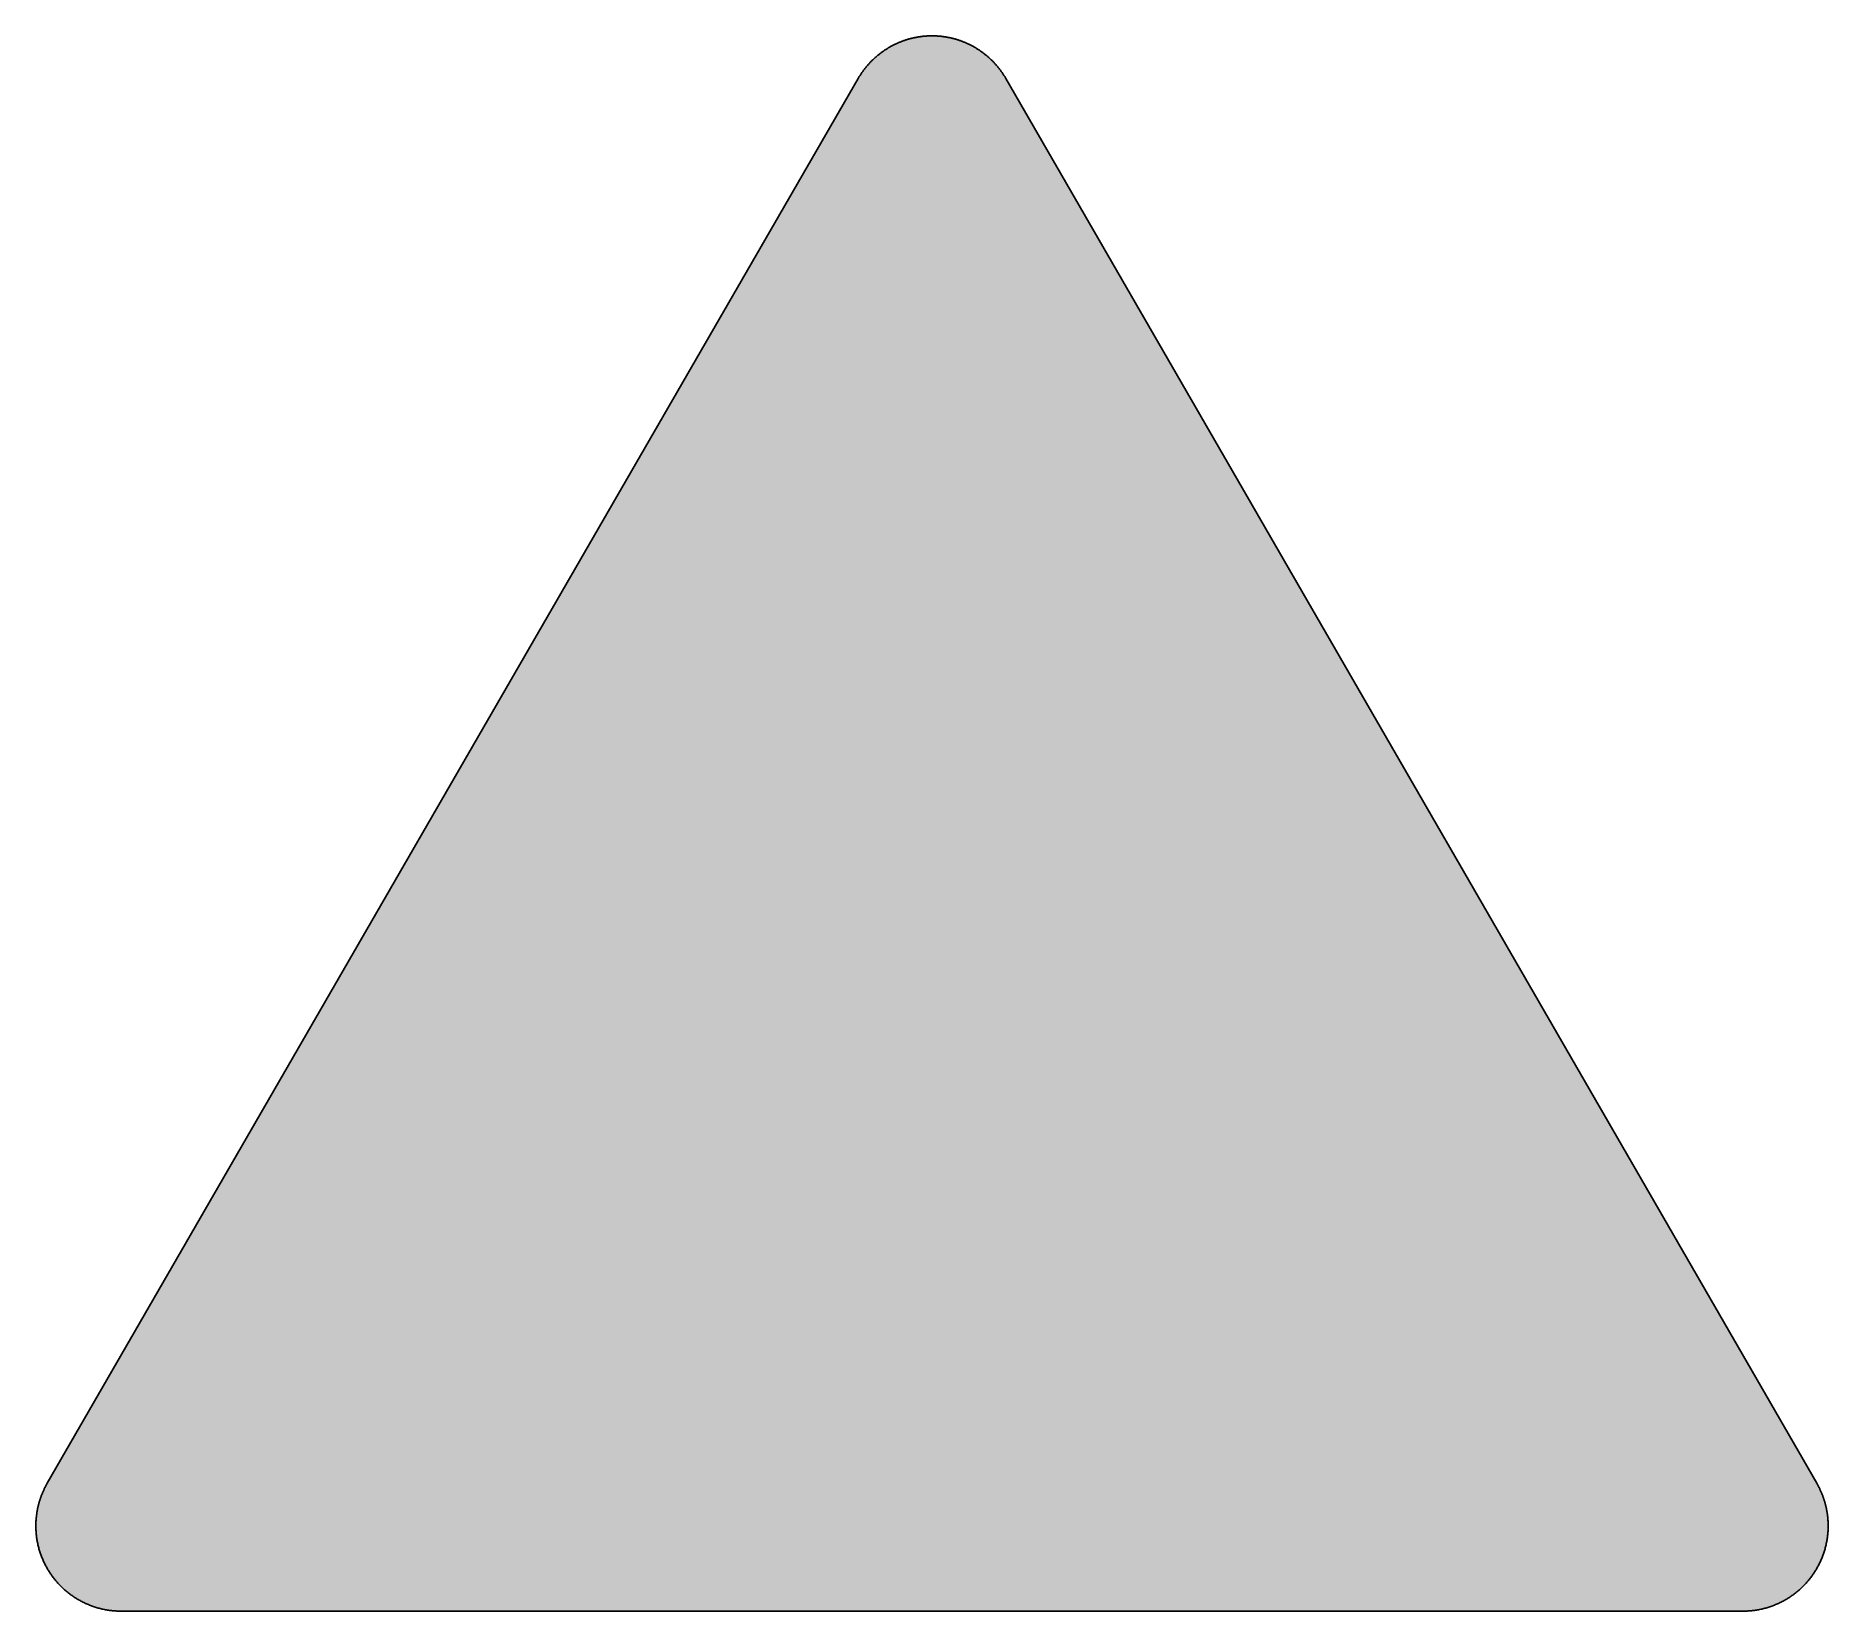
# Model space of a CAD drawing. Header units: millimetres. Extents: x 0 to 297, y 0 to 261.
import ezdxf

# ---------------------------------------------------------------- set-up
doc = ezdxf.new("R2010")
doc.units = ezdxf.units.MM

msp = doc.modelspace()

# ---------------------------------------------------------------- hatches: boundary and pattern name
msp.add_hatch(color=254).paths.add_polyline_path([(14.1633, 0.0526), (13.9878, 0.0533), (13.8125, 0.0559), (13.6373, 0.061), (13.462, 0.0686), (13.2893, 0.0787), (13.114, 0.0914), (12.9413, 0.1041), (12.7686, 0.1194), (12.5959, 0.1397), (12.4231, 0.16), (12.2504, 0.1803), (12.0777, 0.2057), (11.9075, 0.2337), (11.7373, 0.2616), (11.5672, 0.2921), (11.397, 0.3251), (11.2268, 0.3607), (11.0592, 0.3962), (10.8915, 0.4369), (10.7239, 0.4775), (10.5562, 0.5207), (10.3886, 0.5664), (10.2235, 0.6121), (10.0584, 0.6604), (9.8933, 0.7137), (9.7307, 0.7645), (9.5682, 0.8204), (9.4056, 0.8788), (9.2431, 0.9373), (9.083, 0.9982), (8.923, 1.0617), (8.763, 1.1252), (8.6055, 1.1938), (8.4455, 1.2624), (8.2906, 1.331), (8.1331, 1.4046), (7.9781, 1.4783), (7.8232, 1.5545), (7.6708, 1.6332), (7.5184, 1.7145), (7.366, 1.7958), (7.2161, 1.8796), (7.0663, 1.966), (6.919, 2.0549), (6.7716, 2.1438), (6.6243, 2.2352), (6.4795, 2.3266), (6.3348, 2.4232), (6.19, 2.5197), (6.0477, 2.6187), (5.908, 2.7178), (5.7683, 2.8219), (5.6286, 2.9261), (5.4915, 3.0302), (5.3543, 3.1394), (5.2197, 3.2487), (5.0851, 3.3579), (4.953, 3.4722), (4.8209, 3.5865), (4.6914, 3.7033), (4.5644, 3.8202), (4.4348, 3.9395), (4.3104, 4.0615), (4.1859, 4.1859), (4.0615, 4.3104), (3.9395, 4.4374), (3.8202, 4.5644), (3.7033, 4.6914), (3.5865, 4.8235), (3.4722, 4.953), (3.3579, 5.0876), (3.2487, 5.2197), (3.1369, 5.3543), (3.0302, 5.4915), (2.9235, 5.6286), (2.8194, 5.7683), (2.7178, 5.908), (2.6187, 6.0503), (2.5197, 6.19), (2.4232, 6.3348), (2.3266, 6.4795), (2.2352, 6.6243), (2.1438, 6.7716), (2.0523, 6.919), (1.966, 7.0663), (1.8796, 7.2161), (1.7958, 7.366), (1.7145, 7.5184), (1.6332, 7.6708), (1.5545, 7.8232), (1.4783, 7.9781), (1.4046, 8.1331), (1.331, 8.2906), (1.2598, 8.4455), (1.1913, 8.6055), (1.1252, 8.763), (1.0592, 8.923), (0.9982, 9.083), (0.9373, 9.2431), (0.8763, 9.4056), (0.8204, 9.5682), (0.7645, 9.7307), (0.7112, 9.8933), (0.6604, 10.0584), (0.6121, 10.2235), (0.5639, 10.3911), (0.5207, 10.5562), (0.4775, 10.7239), (0.4343, 10.8915), (0.3962, 11.0592), (0.3607, 11.2268), (0.3251, 11.397), (0.2921, 11.5672), (0.2616, 11.7373), (0.2311, 11.9075), (0.2057, 12.0802), (0.1803, 12.2504), (0.1575, 12.4231), (0.1372, 12.5959), (0.1194, 12.7686), (0.1041, 12.9413), (0.0889, 13.114), (0.0787, 13.2893), (0.0686, 13.462), (0.061, 13.6373), (0.0559, 13.8125), (0.0508, 13.9878), (0.0508, 14.163), (0.0508, 14.2773), (0.0533, 14.3942), (0.0559, 14.511), (0.0584, 14.6253), (0.0635, 14.7422), (0.0686, 14.859), (0.0737, 14.9733), (0.0813, 15.0901), (0.0889, 15.2044), (0.0991, 15.3187), (0.1092, 15.4356), (0.1194, 15.5499), (0.1321, 15.6642), (0.1448, 15.7785), (0.1575, 15.8953), (0.1727, 16.0096), (0.188, 16.1239), (0.2032, 16.2382), (0.221, 16.35), (0.2413, 16.4643), (0.2591, 16.5786), (0.2794, 16.6929), (0.2997, 16.8046), (0.3226, 16.9189), (0.3454, 17.0307), (0.3708, 17.145), (0.3937, 17.2568), (0.4191, 17.3685), (0.447, 17.4803), (0.475, 17.592), (0.5029, 17.7038), (0.5334, 17.8156), (0.5613, 17.9273), (0.5944, 18.0365), (0.6248, 18.1483), (0.6579, 18.2575), (0.6934, 18.3693), (0.7264, 18.4785), (0.762, 18.5877), (0.8001, 18.6969), (0.8382, 18.8062), (0.8763, 18.9128), (0.9144, 19.0221), (0.955, 19.1313), (0.9957, 19.238), (1.0389, 19.3446), (1.0795, 19.4539), (1.1252, 19.5605), (1.1684, 19.6647), (1.2141, 19.7714), (1.2598, 19.878), (1.3081, 19.9822), (1.3564, 20.0889), (1.4046, 20.193), (1.4554, 20.2971), (1.5062, 20.4013), (1.557, 20.5054), (1.6104, 20.607), (1.6637, 20.7112), (1.717, 20.8128), (1.7729, 20.9144), (1.8263, 21.016), (1.8847, 21.1176), (1.9406, 21.2192), (136.2523, 253.8501), (136.3091, 253.9492), (136.3675, 254.0483), (136.4285, 254.1473), (136.4894, 254.2464), (136.5504, 254.3454), (136.6139, 254.442), (136.6774, 254.5385), (136.7409, 254.635), (136.8044, 254.7315), (136.8704, 254.8255), (136.9365, 254.922), (137.0025, 255.016), (137.0711, 255.11), (137.1397, 255.2014), (137.2083, 255.2954), (137.2794, 255.3868), (137.3505, 255.4783), (137.4216, 255.5672), (137.4927, 255.6586), (137.5664, 255.7475), (137.6401, 255.8364), (137.7137, 255.9253), (137.7874, 256.0117), (137.8636, 256.098), (137.9398, 256.1844), (138.016, 256.2708), (138.0947, 256.3546), (138.1735, 256.4409), (138.2522, 256.5222), (138.3309, 256.606), (138.4122, 256.6899), (138.4935, 256.7711), (138.5748, 256.8524), (138.6586, 256.9312), (138.7399, 257.0124), (138.8237, 257.0912), (138.9075, 257.1699), (138.9939, 257.2461), (139.0802, 257.3249), (139.1641, 257.4011), (139.253, 257.4747), (139.3393, 257.5509), (139.4282, 257.6246), (139.5171, 257.6982), (139.606, 257.7719), (139.6949, 257.843), (139.7864, 257.9141), (139.8778, 257.9853), (139.9692, 258.0564), (140.0607, 258.125), (140.1547, 258.1935), (140.2486, 258.2596), (140.3426, 258.3282), (140.4366, 258.3942), (140.5331, 258.4602), (140.6296, 258.5237), (140.7262, 258.5872), (140.8227, 258.6507), (140.9192, 258.7142), (141.0183, 258.7752), (141.1173, 258.8362), (141.2164, 258.8946), (141.3154, 258.9555), (141.4145, 259.014), (141.5161, 259.0698), (141.6177, 259.1283), (141.7193, 259.1841), (141.8209, 259.2375), (141.9225, 259.2934), (142.0266, 259.3467), (142.1308, 259.3975), (142.2324, 259.4508), (142.3365, 259.5016), (142.4407, 259.5499), (142.5473, 259.6007), (142.6515, 259.6464), (142.7556, 259.6947), (142.8623, 259.7404), (142.969, 259.7861), (143.0757, 259.8318), (143.1823, 259.875), (143.289, 259.9182), (143.3957, 259.9588), (143.5049, 259.9995), (143.6116, 260.0401), (143.7208, 260.0808), (143.83, 260.1189), (143.9393, 260.1544), (144.0485, 260.1925), (144.1577, 260.2281), (144.2669, 260.2636), (144.3761, 260.2967), (144.4879, 260.3297), (144.5971, 260.3627), (144.7089, 260.3932), (144.8206, 260.4237), (144.9299, 260.4516), (145.0416, 260.4821), (145.1534, 260.5075), (145.2651, 260.5354), (145.3794, 260.5608), (145.4912, 260.5862), (145.603, 260.6091), (145.7173, 260.6319), (145.829, 260.6548), (145.9433, 260.6751), (146.0551, 260.6954), (146.1694, 260.7158), (146.2837, 260.7335), (146.398, 260.7513), (146.5123, 260.7666), (146.6266, 260.7818), (146.7409, 260.797), (146.8552, 260.8123), (146.9695, 260.825), (147.0838, 260.8351), (147.2006, 260.8478), (147.3149, 260.858), (147.4292, 260.8656), (147.5461, 260.8732), (147.6604, 260.8809), (147.7772, 260.8859), (147.8915, 260.8936), (148.0083, 260.8961), (148.1226, 260.9012), (148.2395, 260.9037), (148.3563, 260.9037), (148.4706, 260.9037), (148.5875, 260.9037), (148.7043, 260.9037), (148.8186, 260.9012), (148.9354, 260.8961), (149.0523, 260.8936), (149.1666, 260.8859), (149.2834, 260.8809), (149.3977, 260.8732), (149.512, 260.8656), (149.6289, 260.858), (149.7432, 260.8478), (149.8575, 260.8351), (149.9743, 260.825), (150.0886, 260.8123), (150.2029, 260.797), (150.3172, 260.7818), (150.4315, 260.7666), (150.5458, 260.7513), (150.6601, 260.7335), (150.7744, 260.7158), (150.8862, 260.6954), (151.0005, 260.6751), (151.1148, 260.6548), (151.2265, 260.6319), (151.3408, 260.6091), (151.4526, 260.5862), (151.5643, 260.5608), (151.6761, 260.5354), (151.7879, 260.5075), (151.8996, 260.4821), (152.0114, 260.4516), (152.1231, 260.4237), (152.2349, 260.3932), (152.3467, 260.3627), (152.4559, 260.3297), (152.5676, 260.2967), (152.6769, 260.2636), (152.7861, 260.2281), (152.8953, 260.1925), (153.0045, 260.1544), (153.1137, 260.1189), (153.223, 260.0808), (153.3296, 260.0401), (153.4389, 259.9995), (153.5455, 259.9588), (153.6548, 259.9182), (153.7614, 259.875), (153.8681, 259.8318), (153.9748, 259.7861), (154.0789, 259.7404), (154.1856, 259.6947), (154.2923, 259.6464), (154.3964, 259.6007), (154.5006, 259.5499), (154.6047, 259.5016), (154.7089, 259.4508), (154.813, 259.3975), (154.9171, 259.3467), (155.0187, 259.2934), (155.1203, 259.2375), (155.2245, 259.1841), (155.3261, 259.1283), (155.4251, 259.0698), (155.5267, 259.014), (155.6283, 258.9555), (155.7274, 258.8946), (155.8265, 258.8362), (155.9255, 258.7752), (156.022, 258.7142), (156.1211, 258.6507), (156.2176, 258.5872), (156.3141, 258.5237), (156.4107, 258.4602), (156.5046, 258.3942), (156.6012, 258.3282), (156.6951, 258.2596), (156.7866, 258.1935), (156.8806, 258.125), (156.972, 258.0564), (157.066, 257.9853), (157.1574, 257.9141), (157.2463, 257.843), (157.3378, 257.7719), (157.4267, 257.6982), (157.5156, 257.6246), (157.6019, 257.5509), (157.6908, 257.4747), (157.7772, 257.4011), (157.8635, 257.3249), (157.9499, 257.2461), (158.0337, 257.1699), (158.1201, 257.0912), (158.2039, 257.0124), (158.2852, 256.9312), (158.369, 256.8524), (158.4503, 256.7711), (158.5316, 256.6899), (158.6103, 256.606), (158.6916, 256.5222), (158.7703, 256.4409), (158.8491, 256.3546), (158.9253, 256.2708), (159.004, 256.1844), (159.0802, 256.098), (159.1539, 256.0117), (159.2301, 255.9253), (159.3037, 255.8364), (159.3774, 255.7475), (159.451, 255.6586), (159.5222, 255.5672), (159.5933, 255.4783), (159.6644, 255.3868), (159.7355, 255.2954), (159.8041, 255.2014), (159.8727, 255.11), (159.9387, 255.016), (160.0073, 254.922), (160.0733, 254.8255), (160.1368, 254.7315), (160.2029, 254.635), (160.2664, 254.5385), (160.3299, 254.442), (160.3908, 254.3454), (160.4543, 254.2464), (160.5153, 254.1473), (160.5737, 254.0483), (160.6347, 253.9492), (160.6906, 253.8476), (295.0023, 21.2192), (295.0591, 21.1176), (295.115, 21.016), (295.1709, 20.9144), (295.2267, 20.8128), (295.2801, 20.7112), (295.3334, 20.607), (295.3868, 20.5054), (295.4376, 20.4013), (295.4884, 20.2971), (295.5392, 20.193), (295.5874, 20.0889), (295.6357, 19.9822), (295.6814, 19.878), (295.7297, 19.7714), (295.7754, 19.6647), (295.8186, 19.5605), (295.8617, 19.4539), (295.9049, 19.3446), (295.9481, 19.238), (295.9887, 19.1313), (296.0294, 19.0221), (296.0675, 18.9128), (296.1056, 18.8062), (296.1437, 18.6969), (296.1792, 18.5877), (296.2148, 18.4785), (296.2504, 18.3693), (296.2834, 18.2575), (296.3164, 18.1483), (296.3494, 18.0365), (296.3799, 17.9273), (296.4104, 17.8156), (296.4409, 17.7038), (296.4688, 17.592), (296.4967, 17.4803), (296.5221, 17.3685), (296.5475, 17.2568), (296.5729, 17.145), (296.5958, 17.0307), (296.6212, 16.9189), (296.6415, 16.8046), (296.6644, 16.6929), (296.6822, 16.5786), (296.7025, 16.4643), (296.7203, 16.35), (296.738, 16.2382), (296.7558, 16.1239), (296.7711, 16.0096), (296.7838, 15.8953), (296.799, 15.7785), (296.8117, 15.6642), (296.8244, 15.5499), (296.8346, 15.4356), (296.8447, 15.3187), (296.8523, 15.2044), (296.86, 15.0901), (296.8676, 14.9733), (296.8752, 14.859), (296.8803, 14.7422), (296.8828, 14.6253), (296.8879, 14.511), (296.8904, 14.3942), (296.8904, 14.2773), (296.8904, 14.163), (296.8904, 13.9878), (296.8879, 13.8125), (296.8828, 13.6373), (296.8752, 13.462), (296.865, 13.2893), (296.8523, 13.114), (296.8396, 12.9413), (296.8219, 12.7686), (296.8041, 12.5959), (296.7838, 12.4231), (296.7609, 12.2504), (296.738, 12.0802), (296.7101, 11.9075), (296.6822, 11.7373), (296.6517, 11.5672), (296.6187, 11.397), (296.5831, 11.2268), (296.545, 11.0592), (296.5069, 10.8915), (296.4663, 10.7239), (296.4231, 10.5562), (296.3774, 10.3911), (296.3316, 10.2235), (296.2808, 10.0584), (296.23, 9.8933), (296.1767, 9.7307), (296.1234, 9.5682), (296.0649, 9.4056), (296.0065, 9.2431), (295.9456, 9.083), (295.8821, 8.923), (295.8186, 8.763), (295.75, 8.6055), (295.6814, 8.4455), (295.6103, 8.2906), (295.5392, 8.1331), (295.463, 7.9781), (295.3868, 7.8232), (295.3106, 7.6708), (295.2293, 7.5184), (295.148, 7.366), (295.0642, 7.2161), (294.9778, 7.0663), (294.8889, 6.919), (294.8, 6.7716), (294.7086, 6.6243), (294.6146, 6.4795), (294.5206, 6.3348), (294.4241, 6.19), (294.325, 6.0503), (294.226, 5.908), (294.1218, 5.7683), (294.0177, 5.6286), (293.9136, 5.4915), (293.8043, 5.3543), (293.6951, 5.2197), (293.5859, 5.0876), (293.4716, 4.953), (293.3573, 4.8235), (293.2405, 4.6914), (293.1236, 4.5644), (293.0042, 4.4374), (292.8823, 4.3104), (292.7579, 4.1859), (292.6334, 4.0615), (292.5089, 3.9395), (292.3794, 3.8202), (292.2524, 3.7033), (292.1203, 3.5865), (291.9908, 3.4722), (291.8562, 3.3579), (291.7241, 3.2487), (291.5895, 3.1394), (291.4523, 3.0302), (291.3151, 2.9261), (291.1754, 2.8219), (291.0357, 2.7178), (290.8935, 2.6187), (290.7513, 2.5197), (290.609, 2.4232), (290.4642, 2.3266), (290.3195, 2.2352), (290.1721, 2.1438), (290.0248, 2.0549), (289.8775, 1.966), (289.7276, 1.8796), (289.5778, 1.7958), (289.4254, 1.7145), (289.273, 1.6332), (289.118, 1.5545), (288.9656, 1.4783), (288.8107, 1.4046), (288.6532, 1.331), (288.4957, 1.2624), (288.3383, 1.1938), (288.1808, 1.1252), (288.0208, 1.0617), (287.8607, 0.9982), (287.7007, 0.9373), (287.5382, 0.8788), (287.3756, 0.8204), (287.213, 0.7645), (287.0479, 0.7137), (286.8854, 0.6604), (286.7203, 0.6121), (286.5526, 0.5664), (286.3875, 0.5207), (286.2199, 0.4775), (286.0523, 0.4369), (285.8846, 0.3962), (285.7144, 0.3607), (285.5468, 0.3251), (285.3766, 0.2921), (285.2064, 0.2616), (285.0363, 0.2337), (284.8635, 0.2057), (284.6934, 0.1803), (284.5206, 0.16), (284.3479, 0.1397), (284.1752, 0.1194), (284.0025, 0.1041), (283.8272, 0.0914), (283.6545, 0.0787), (283.4792, 0.0686), (283.3065, 0.061), (283.1313, 0.0559), (282.956, 0.0533), (282.7807, 0.0508)])
h = msp.add_hatch(color=22)
h.paths.add_polyline_path([(14.1633, 5.3442), (13.9344, 5.3467), (13.7084, 5.3543), (13.4849, 5.3696), (13.2613, 5.3873), (13.0378, 5.4127), (12.8194, 5.4458), (12.6009, 5.4813), (12.385, 5.522), (12.1717, 5.5677), (11.9583, 5.621), (11.7475, 5.6769), (11.5392, 5.7404), (11.3335, 5.8064), (11.1303, 5.8776), (10.9296, 5.9538), (10.729, 6.035), (10.5334, 6.1214), (10.3378, 6.2128), (10.1473, 6.3068), (9.9593, 6.4084), (9.7714, 6.5126), (9.5885, 6.6192), (9.4082, 6.7335), (9.2304, 6.8504), (9.0576, 6.9698), (8.8849, 7.0942), (8.7173, 7.2238), (8.5522, 7.3584), (8.3896, 7.493), (8.2321, 7.6352), (8.0772, 7.7775), (7.9273, 7.9273), (7.7775, 8.0772), (7.6352, 8.2321), (7.493, 8.3922), (7.3558, 8.5522), (7.2238, 8.7173), (7.0942, 8.8849), (6.9698, 9.0576), (6.8504, 9.2329), (6.7335, 9.4082), (6.6192, 9.5885), (6.5126, 9.7739), (6.4084, 9.9593), (6.3068, 10.1473), (6.2128, 10.3403), (6.1214, 10.5334), (6.035, 10.729), (5.9538, 10.9296), (5.8776, 11.1303), (5.8064, 11.3335), (5.7404, 11.5392), (5.6769, 11.7475), (5.621, 11.9583), (5.5677, 12.1717), (5.522, 12.385), (5.4813, 12.6009), (5.4432, 12.8194), (5.4127, 13.0404), (5.3873, 13.2613), (5.3696, 13.4849), (5.3543, 13.7084), (5.3467, 13.9344), (5.3416, 14.163), (5.3442, 14.2342), (5.3442, 14.3078), (5.3442, 14.3789), (5.3467, 14.4526), (5.3492, 14.5237), (5.3543, 14.5974), (5.3569, 14.6685), (5.3619, 14.7422), (5.367, 14.8133), (5.3721, 14.8869), (5.3797, 14.9581), (5.3848, 15.0292), (5.3924, 15.1003), (5.4, 15.174), (5.4102, 15.2451), (5.4178, 15.3162), (5.428, 15.3873), (5.4381, 15.4584), (5.4483, 15.5296), (5.461, 15.6007), (5.4737, 15.6718), (5.4864, 15.7429), (5.4991, 15.814), (5.5118, 15.8852), (5.527, 15.9563), (5.5423, 16.0249), (5.5575, 16.096), (5.5728, 16.1671), (5.5905, 16.2357), (5.6083, 16.3068), (5.6261, 16.3754), (5.6439, 16.444), (5.6617, 16.5151), (5.682, 16.5837), (5.7023, 16.6522), (5.7226, 16.7208), (5.7429, 16.7919), (5.7658, 16.8605), (5.7887, 16.9266), (5.8115, 16.9951), (5.8344, 17.0637), (5.8572, 17.1323), (5.8826, 17.2009), (5.908, 17.2669), (5.9334, 17.3355), (5.9588, 17.4015), (5.9868, 17.4676), (6.0147, 17.5362), (6.0427, 17.6022), (6.0706, 17.6682), (6.0985, 17.7343), (6.129, 17.8003), (6.1595, 17.8664), (6.19, 17.9299), (6.2205, 17.9959), (6.2509, 18.0619), (6.284, 18.1254), (6.317, 18.1915), (6.35, 18.255), (6.383, 18.3185), (6.4186, 18.382), (6.4541, 18.4455), (6.4897, 18.509), (6.5253, 18.5725), (140.8356, 251.2042), (140.909, 251.3305), (140.9852, 251.4549), (141.064, 251.5794), (141.1453, 251.7013), (141.2265, 251.8232), (141.3129, 251.9426), (141.3967, 252.0594), (141.4856, 252.1763), (141.5745, 252.2906), (141.666, 252.4023), (141.7599, 252.5141), (141.8539, 252.6233), (141.9504, 252.73), (142.0495, 252.8367), (142.1486, 252.9408), (142.2502, 253.0424), (142.3518, 253.144), (142.4559, 253.2431), (142.5626, 253.3396), (142.6693, 253.4336), (142.7785, 253.5276), (142.8877, 253.619), (142.9995, 253.7104), (143.1112, 253.7968), (143.2255, 253.8832), (143.3424, 253.967), (143.4592, 254.0483), (143.576, 254.1295), (143.6954, 254.2083), (143.8173, 254.2845), (143.9393, 254.3581), (144.0612, 254.4318), (144.1856, 254.5004), (144.3126, 254.569), (144.4371, 254.635), (144.5666, 254.701), (144.6936, 254.762), (144.8232, 254.823), (144.9553, 254.8814), (145.0848, 254.9373), (145.2194, 254.9906), (145.3515, 255.0414), (145.4861, 255.0922), (145.6207, 255.1405), (145.7579, 255.1836), (145.8951, 255.2268), (146.0322, 255.2675), (146.1694, 255.3081), (146.3091, 255.3437), (146.4488, 255.3792), (146.591, 255.4097), (146.7307, 255.4402), (146.873, 255.4681), (147.0152, 255.491), (147.16, 255.5138), (147.3022, 255.5342), (147.447, 255.5519), (147.5918, 255.5697), (147.7391, 255.5824), (147.8839, 255.5926), (148.0312, 255.6027), (148.176, 255.6078), (148.3233, 255.6104), (148.4706, 255.6129), (148.6179, 255.6104), (148.7653, 255.6078), (148.9126, 255.6027), (149.0599, 255.5926), (149.2047, 255.5824), (149.3495, 255.5697), (149.4942, 255.5519), (149.639, 255.5342), (149.7838, 255.5138), (149.926, 255.491), (150.0683, 255.4681), (150.2105, 255.4402), (150.3528, 255.4097), (150.4925, 255.3792), (150.6347, 255.3437), (150.7719, 255.3081), (150.9116, 255.2675), (151.0487, 255.2268), (151.1859, 255.1836), (151.323, 255.1405), (151.4577, 255.0922), (151.5923, 255.0414), (151.7244, 254.9906), (151.8564, 254.9373), (151.9885, 254.8814), (152.1206, 254.823), (152.2501, 254.762), (152.3771, 254.701), (152.5041, 254.635), (152.6311, 254.569), (152.7581, 254.5004), (152.8801, 254.4318), (153.0045, 254.3581), (153.1264, 254.2845), (153.2458, 254.2083), (153.3652, 254.1295), (153.4846, 254.0483), (153.6014, 253.967), (153.7157, 253.8832), (153.83, 253.7968), (153.9443, 253.7104), (154.0561, 253.619), (154.1653, 253.5276), (154.2745, 253.4336), (154.3812, 253.3396), (154.4879, 253.2431), (154.592, 253.144), (154.6936, 253.0424), (154.7952, 252.9408), (154.8943, 252.8367), (154.9933, 252.73), (155.0899, 252.6233), (155.1838, 252.5141), (155.2778, 252.4023), (155.3693, 252.2906), (155.4582, 252.1763), (155.5471, 252.0594), (155.6334, 251.9426), (155.7172, 251.8232), (155.7985, 251.7013), (155.8798, 251.5794), (155.9585, 251.4549), (156.0347, 251.3305), (156.1109, 251.2035), (290.4201, 18.5734), (290.4541, 18.509), (290.4896, 18.4455), (290.5252, 18.382), (290.5608, 18.3185), (290.5938, 18.255), (290.6268, 18.1915), (290.6598, 18.1254), (290.6903, 18.0619), (290.7233, 17.9959), (290.7538, 17.9299), (290.7843, 17.8664), (290.8148, 17.8003), (290.8452, 17.7343), (290.8732, 17.6682), (290.9011, 17.6022), (290.9291, 17.5362), (290.957, 17.4676), (290.9824, 17.4015), (291.0103, 17.3355), (291.0357, 17.2669), (291.0611, 17.2009), (291.084, 17.1323), (291.1094, 17.0637), (291.1323, 16.9951), (291.1551, 16.9266), (291.178, 16.8605), (291.1983, 16.7919), (291.2212, 16.7208), (291.2415, 16.6522), (291.2618, 16.5837), (291.2796, 16.5151), (291.2999, 16.444), (291.3177, 16.3754), (291.3355, 16.3068), (291.3532, 16.2357), (291.3685, 16.1671), (291.3863, 16.096), (291.4015, 16.0249), (291.4167, 15.9563), (291.4294, 15.8852), (291.4447, 15.814), (291.4574, 15.7429), (291.4701, 15.6718), (291.4828, 15.6007), (291.4929, 15.5296), (291.5031, 15.4584), (291.5133, 15.3873), (291.5234, 15.3162), (291.5336, 15.2451), (291.5412, 15.174), (291.5488, 15.1003), (291.5564, 15.0292), (291.5641, 14.9581), (291.5691, 14.8869), (291.5768, 14.8133), (291.5818, 14.7422), (291.5844, 14.6685), (291.5895, 14.5974), (291.592, 14.5237), (291.5945, 14.4526), (291.5971, 14.3789), (291.5996, 14.3078), (291.5996, 14.2342), (291.5996, 14.163), (291.5971, 13.9344), (291.5895, 13.7084), (291.5742, 13.4849), (291.5539, 13.2613), (291.5285, 13.0404), (291.498, 12.8194), (291.4625, 12.6009), (291.4218, 12.385), (291.3736, 12.1717), (291.3228, 11.9583), (291.2643, 11.7475), (291.2034, 11.5392), (291.1373, 11.3335), (291.0637, 11.1303), (290.9875, 10.9296), (290.9062, 10.729), (290.8198, 10.5334), (290.7309, 10.3403), (290.6344, 10.1473), (290.5354, 9.9593), (290.4312, 9.7739), (290.322, 9.5885), (290.2102, 9.4082), (290.0934, 9.2329), (289.974, 9.0576), (289.847, 8.8849), (289.72, 8.7173), (289.5854, 8.5522), (289.4482, 8.3922), (289.3085, 8.2321), (289.1638, 8.0772), (289.0164, 7.9273), (288.8666, 7.7775), (288.7116, 7.6352), (288.5516, 7.493), (288.3916, 7.3584), (288.2265, 7.2238), (288.0563, 7.0942), (287.8861, 6.9698), (287.7109, 6.8504), (287.5331, 6.7335), (287.3527, 6.6192), (287.1699, 6.5126), (286.9844, 6.4084), (286.7965, 6.3068), (286.6034, 6.2128), (286.4104, 6.1214), (286.2148, 6.035), (286.0142, 5.9538), (285.8135, 5.8776), (285.6103, 5.8064), (285.4046, 5.7404), (285.1963, 5.6769), (284.9855, 5.621), (284.7721, 5.5677), (284.5587, 5.522), (284.3428, 5.4813), (284.1244, 5.4458), (283.9034, 5.4127), (283.6824, 5.3873), (283.4589, 5.3696), (283.2354, 5.3543), (283.0093, 5.3467), (282.7807, 5.3442)])
h.paths.add_polyline_path([(44.716, 31.8026), (148.4725, 211.5167), (252.2305, 31.8026)], flags=16)
h = msp.add_hatch(color=59)
h.paths.add_polyline_path([(182.0609, 130.2357), (182.0609, 131.1328), (186.6276, 131.1328), (186.6276, 37.0942), (182.0609, 37.0942), (182.0609, 126.4641), (174.6179, 98.8053), (97.7759, 67.2373), (97.6909, 67.2059), (97.602, 67.1805), (97.5131, 67.1627), (97.4192, 67.1525), (97.3226, 67.1449), (97.2236, 67.1474), (97.122, 67.1551), (97.0178, 67.1678), (96.9112, 67.1855), (96.8019, 67.2109), (96.6876, 67.244), (96.5733, 67.2795), (96.459, 67.3227), (96.3397, 67.371), (96.2177, 67.4268), (96.0958, 67.4853), (95.9688, 67.5513), (95.8418, 67.6224), (95.7123, 67.6986), (95.5827, 67.7799), (95.4481, 67.8663), (95.3135, 67.9577), (95.1789, 68.0568), (95.0392, 68.1584), (94.8995, 68.265), (94.7598, 68.3768), (94.6175, 68.4962), (94.4728, 68.6181), (94.328, 68.7451), (94.1832, 68.8746), (94.0359, 69.0118), (93.886, 69.154), (93.7387, 69.2988), (93.5863, 69.4487), (93.4364, 69.6036), (93.284, 69.7611), (93.1316, 69.9237), (92.9767, 70.0913), (92.8243, 70.2615), (92.6694, 70.4393), (92.5144, 70.6171), (92.3595, 70.8), (92.202, 70.9879), (92.0471, 71.1784), (91.8896, 71.374), (91.7321, 71.5721), (91.5772, 71.7753), (91.4197, 71.9811), (91.2622, 72.1893), (91.1073, 72.4027), (90.9498, 72.6186), (90.7948, 72.8396), (90.6374, 73.0631), (90.4824, 73.2892), (90.3275, 73.5178), (90.1725, 73.7489), (90.0176, 73.9851), (89.8652, 74.2239), (89.7128, 74.4652), (89.5604, 74.709), (89.408, 74.9554), (89.2581, 75.2043), (89.1083, 75.4583), (88.961, 75.7123), (88.8136, 75.9689), (88.6714, 76.2229), (88.5292, 76.4794), (88.392, 76.7334), (88.2548, 76.9874), (88.1228, 77.2389), (87.9932, 77.4929), (87.8662, 77.7418), (87.7418, 77.9932), (87.6224, 78.2422), (87.503, 78.4885), (87.3887, 78.7349), (87.2769, 78.9813), (87.1677, 79.2251), (87.061, 79.4664), (86.9594, 79.7077), (86.8578, 79.9465), (86.7613, 80.1827), (86.6673, 80.4189), (86.5784, 80.6501), (86.4895, 80.8812), (86.4057, 81.1098), (86.3244, 81.3359), (86.2457, 81.5619), (86.172, 81.7829), (86.1009, 82.0014), (86.0323, 82.2173), (85.9688, 82.4306), (85.9079, 82.6414), (85.8495, 82.8497), (85.7936, 83.0555), (85.7428, 83.2587), (85.6945, 83.4568), (85.6513, 83.6524), (85.6107, 83.8454), (85.5726, 84.0334), (85.5396, 84.2188), (85.5091, 84.4017), (85.4812, 84.5795), (85.4583, 84.7547), (85.438, 84.9249), (85.4227, 85.0925), (85.41, 85.2551), (85.4024, 85.4126), (85.3973, 85.5675), (85.3948, 85.7174), (85.3973, 85.8622), (85.4024, 86.0044), (85.4126, 86.1416), (85.4278, 86.2736), (85.4431, 86.4006), (85.4659, 86.5226), (85.4913, 86.6394), (85.5193, 86.7512), (85.5523, 86.8604), (85.5904, 86.962), (85.631, 87.0585), (85.6742, 87.1499), (85.725, 87.2363), (85.7758, 87.3176), (85.8342, 87.3938), (85.8952, 87.4624), (85.9587, 87.5259), (86.0273, 87.5843), (151.7883, 138.3482)])
edge = h.paths.add_edge_path(flags=16)
edge.add_line((87.0038, 86.1826), (86.9544, 86.1492))
edge.add_line((86.9544, 86.1492), (86.9086, 86.1111))
edge.add_line((86.9086, 86.1111), (86.8655, 86.0679))
edge.add_line((86.8655, 86.0679), (86.8274, 86.0196))
edge.add_line((86.8274, 86.0196), (86.7918, 85.9663))
edge.add_line((86.7918, 85.9663), (86.7588, 85.9079))
edge.add_line((86.7588, 85.9079), (86.7308, 85.8444))
edge.add_line((86.7308, 85.8444), (86.7054, 85.7733))
edge.add_line((86.7054, 85.7733), (86.6851, 85.6996))
edge.add_line((86.6851, 85.6996), (86.6673, 85.6209))
edge.add_line((86.6673, 85.6209), (86.6521, 85.5396))
edge.add_line((86.6521, 85.5396), (86.6394, 85.4507))
edge.add_line((86.6394, 85.4507), (86.6318, 85.3567))
edge.add_line((86.6318, 85.3567), (86.6267, 85.2602))
edge.add_line((86.6267, 85.2602), (86.6267, 85.1586))
edge.add_line((86.6267, 85.1586), (86.6267, 85.0519))
edge.add_line((86.6267, 85.0519), (86.6318, 84.9427))
edge.add_line((86.6318, 84.9427), (86.6419, 84.8284))
edge.add_line((86.6419, 84.8284), (86.6521, 84.709))
edge.add_line((86.6521, 84.709), (86.6673, 84.5871))
edge.add_line((86.6673, 84.5871), (86.6851, 84.4601))
edge.add_line((86.6851, 84.4601), (86.7054, 84.3305))
edge.add_line((86.7054, 84.3305), (86.7283, 84.1959))
edge.add_line((86.7283, 84.1959), (86.7562, 84.0562))
edge.add_line((86.7562, 84.0562), (86.7842, 83.914))
edge.add_line((86.7842, 83.914), (86.8172, 83.7692))
edge.add_line((86.8172, 83.7692), (86.8528, 83.6219))
edge.add_line((86.8528, 83.6219), (86.8909, 83.4695))
edge.add_line((86.8909, 83.4695), (86.934, 83.312))
edge.add_line((86.934, 83.312), (86.9772, 83.1545))
edge.add_line((86.9772, 83.1545), (87.0255, 82.992))
edge.add_line((87.0255, 82.992), (87.0763, 82.8269))
edge.add_line((87.0763, 82.8269), (87.1296, 82.6567))
edge.add_line((87.1296, 82.6567), (87.1855, 82.4865))
edge.add_line((87.1855, 82.4865), (87.2439, 82.3112))
edge.add_line((87.2439, 82.3112), (87.3049, 82.1334))
edge.add_line((87.3049, 82.1334), (87.3684, 81.9556))
edge.add_line((87.3684, 81.9556), (87.437, 81.7728))
edge.add_line((87.437, 81.7728), (87.5055, 81.5873))
edge.add_line((87.5055, 81.5873), (87.5767, 81.3994))
edge.add_line((87.5767, 81.3994), (87.6529, 81.2089))
edge.add_line((87.6529, 81.2089), (87.7291, 81.0158))
edge.add_line((87.7291, 81.0158), (87.8103, 80.8228))
edge.add_line((87.8103, 80.8228), (87.8916, 80.6247))
edge.add_line((87.8916, 80.6247), (87.978, 80.4266))
edge.add_line((87.978, 80.4266), (88.0669, 80.2234))
edge.add_line((88.0669, 80.2234), (88.1558, 80.0202))
edge.add_line((88.1558, 80.0202), (88.2472, 79.817))
edge.add_line((88.2472, 79.817), (88.3437, 79.6087))
edge.add_line((88.3437, 79.6087), (88.4403, 79.4004))
edge.add_line((88.4403, 79.4004), (88.5419, 79.1896))
edge.add_line((88.5419, 79.1896), (88.6435, 78.9788))
edge.add_line((88.6435, 78.9788), (88.7476, 78.7654))
edge.add_line((88.7476, 78.7654), (88.8543, 78.5495))
edge.add_line((88.8543, 78.5495), (88.9635, 78.3336))
edge.add_line((88.9635, 78.3336), (89.0753, 78.1177))
edge.add_line((89.0753, 78.1177), (89.1896, 77.8993))
edge.add_line((89.1896, 77.8993), (89.3064, 77.6783))
edge.add_line((89.3064, 77.6783), (89.4232, 77.4573))
edge.add_line((89.4232, 77.4573), (89.5452, 77.2363))
edge.add_line((89.5452, 77.2363), (89.6671, 77.0128))
edge.add_line((89.6671, 77.0128), (89.7915, 76.7893))
edge.add_line((89.7915, 76.7893), (89.9185, 76.5658))
edge.add_line((89.9185, 76.5658), (90.0481, 76.3397))
edge.add_line((90.0481, 76.3397), (90.1776, 76.1162))
edge.add_line((90.1776, 76.1162), (90.3097, 75.8952))
edge.add_line((90.3097, 75.8952), (90.4392, 75.6742))
edge.add_line((90.4392, 75.6742), (90.5713, 75.4583))
edge.add_line((90.5713, 75.4583), (90.7034, 75.2424))
edge.add_line((90.7034, 75.2424), (90.8355, 75.0291))
edge.add_line((90.8355, 75.0291), (90.9676, 74.8182))
edge.add_line((90.9676, 74.8182), (91.0996, 74.61))
edge.add_line((91.0996, 74.61), (91.2317, 74.4042))
edge.add_line((91.2317, 74.4042), (91.3663, 74.2036))
edge.add_line((91.3663, 74.2036), (91.4984, 74.0029))
edge.add_line((91.4984, 74.0029), (91.6305, 73.8048))
edge.add_line((91.6305, 73.8048), (91.7626, 73.6117))
edge.add_line((91.7626, 73.6117), (91.8947, 73.4187))
edge.add_line((91.8947, 73.4187), (92.0267, 73.2307))
edge.add_line((92.0267, 73.2307), (92.1588, 73.0453))
edge.add_line((92.1588, 73.0453), (92.2909, 72.8624))
edge.add_line((92.2909, 72.8624), (92.4204, 72.6821))
edge.add_line((92.4204, 72.6821), (92.55, 72.5043))
edge.add_line((92.55, 72.5043), (92.6795, 72.3316))
edge.add_line((92.6795, 72.3316), (92.8091, 72.1614))
edge.add_line((92.8091, 72.1614), (92.9386, 71.9938))
edge.add_line((92.9386, 71.9938), (93.0656, 71.8312))
edge.add_line((93.0656, 71.8312), (93.1951, 71.6712))
edge.add_line((93.1951, 71.6712), (93.3196, 71.5162))
edge.add_line((93.3196, 71.5162), (93.4466, 71.3613))
edge.add_line((93.4466, 71.3613), (93.5711, 71.214))
edge.add_line((93.5711, 71.214), (93.6955, 71.0667))
edge.add_line((93.6955, 71.0667), (93.8174, 70.927))
edge.add_line((93.8174, 70.927), (93.9394, 70.7873))
edge.add_line((93.9394, 70.7873), (94.0587, 70.6526))
edge.add_line((94.0587, 70.6526), (94.1781, 70.5231))
edge.add_line((94.1781, 70.5231), (94.2975, 70.3961))
edge.add_line((94.2975, 70.3961), (94.4143, 70.2742))
edge.add_line((94.4143, 70.2742), (94.5286, 70.1573))
edge.add_line((94.5286, 70.1573), (94.6429, 70.043))
edge.add_line((94.6429, 70.043), (94.7572, 69.9338))
edge.add_line((94.7572, 69.9338), (94.8665, 69.8271))
edge.add_line((94.8665, 69.8271), (94.9757, 69.7281))
edge.add_line((94.9757, 69.7281), (95.0849, 69.629))
edge.add_line((95.0849, 69.629), (95.1916, 69.5376))
edge.add_line((95.1916, 69.5376), (95.2957, 69.4512))
edge.add_line((95.2957, 69.4512), (95.3973, 69.3674))
edge.add_line((95.3973, 69.3674), (95.4989, 69.2887))
edge.add_line((95.4989, 69.2887), (95.598, 69.215))
edge.add_line((95.598, 69.215), (95.6945, 69.1464))
edge.add_line((95.6945, 69.1464), (95.791, 69.0804))
edge.add_line((95.791, 69.0804), (95.885, 69.022))
edge.add_line((95.885, 69.022), (95.9739, 68.9686))
edge.add_line((95.9739, 68.9686), (96.0628, 68.9178))
edge.add_line((96.0628, 68.9178), (96.1492, 68.8746))
edge.add_line((96.1492, 68.8746), (96.2355, 68.834))
edge.add_line((96.2355, 68.834), (96.3168, 68.801))
edge.add_line((96.3168, 68.801), (96.3955, 68.7705))
edge.add_line((96.3955, 68.7705), (96.4743, 68.7476))
edge.add_line((96.4743, 68.7476), (96.5479, 68.7299))
edge.add_line((96.5479, 68.7299), (96.6191, 68.7172))
edge.add_line((96.6191, 68.7172), (96.6902, 68.7095))
edge.add_line((96.6902, 68.7095), (96.7562, 68.707))
edge.add_line((96.7562, 68.707), (96.8197, 68.7095))
edge.add_line((96.8197, 68.7095), (96.8807, 68.7197))
edge.add_line((96.8807, 68.7197), (96.9391, 68.7349))
edge.add_line((96.9391, 68.7349), (96.995, 68.7553))
edge.add_line((96.995, 68.7553), (97.0483, 68.7832))
edge.add_line((97.0483, 68.7832), (97.0991, 68.8137))
edge.add_line((97.0991, 68.8137), (97.1448, 68.8518))
edge.add_line((97.1448, 68.8518), (97.1855, 68.895))
edge.add_line((97.1855, 68.895), (97.2236, 68.9432))
edge.add_line((97.2236, 68.9432), (97.2591, 68.9966))
edge.add_line((97.2591, 68.9966), (97.2922, 69.0575))
edge.add_line((97.2922, 69.0575), (97.3201, 69.121))
edge.add_line((97.3201, 69.121), (97.3455, 69.1896))
edge.add_line((97.3455, 69.1896), (97.3658, 69.2633))
edge.add_line((97.3658, 69.2633), (97.3836, 69.342))
edge.add_line((97.3836, 69.342), (97.3988, 69.4258))
edge.add_line((97.3988, 69.4258), (97.4115, 69.5122))
edge.add_line((97.4115, 69.5122), (97.4192, 69.6062))
edge.add_line((97.4192, 69.6062), (97.4242, 69.7027))
edge.add_line((97.4242, 69.7027), (97.4242, 69.8043))
edge.add_line((97.4242, 69.8043), (97.4242, 69.911))
edge.add_line((97.4242, 69.911), (97.4192, 70.0202))
edge.add_line((97.4192, 70.0202), (97.409, 70.1345))
edge.add_line((97.409, 70.1345), (97.3988, 70.2539))
edge.add_line((97.3988, 70.2539), (97.3836, 70.3758))
edge.add_line((97.3836, 70.3758), (97.3658, 70.5028))
edge.add_line((97.3658, 70.5028), (97.3455, 70.6349))
edge.add_line((97.3455, 70.6349), (97.3226, 70.7695))
edge.add_line((97.3226, 70.7695), (97.2947, 70.9066))
edge.add_line((97.2947, 70.9066), (97.2668, 71.0489))
edge.add_line((97.2668, 71.0489), (97.2337, 71.1937))
edge.add_line((97.2337, 71.1937), (97.1982, 71.3435))
edge.add_line((97.1982, 71.3435), (97.1601, 71.4959))
edge.add_line((97.1601, 71.4959), (97.1169, 71.6509))
edge.add_line((97.1169, 71.6509), (97.0737, 71.8109))
edge.add_line((97.0737, 71.8109), (97.0255, 71.9734))
edge.add_line((97.0255, 71.9734), (96.9747, 72.1385))
edge.add_line((96.9747, 72.1385), (96.9213, 72.3062))
edge.add_line((96.9213, 72.3062), (96.8654, 72.4789))
edge.add_line((96.8654, 72.4789), (96.807, 72.6516))
edge.add_line((96.807, 72.6516), (96.7461, 72.8294))
edge.add_line((96.7461, 72.8294), (96.6826, 73.0098))
edge.add_line((96.6826, 73.0098), (96.614, 73.1926))
edge.add_line((96.614, 73.1926), (96.5454, 73.3781))
edge.add_line((96.5454, 73.3781), (96.4743, 73.5635))
edge.add_line((96.4743, 73.5635), (96.3981, 73.754))
edge.add_line((96.3981, 73.754), (96.3219, 73.947))
edge.add_line((96.3219, 73.947), (96.2406, 74.1426))
edge.add_line((96.2406, 74.1426), (96.1593, 74.3382))
edge.add_line((96.1593, 74.3382), (96.073, 74.5388))
edge.add_line((96.073, 74.5388), (95.9866, 74.7395))
edge.add_line((95.9866, 74.7395), (95.8952, 74.9427))
edge.add_line((95.8952, 74.9427), (95.8037, 75.1484))
edge.add_line((95.8037, 75.1484), (95.7072, 75.3542))
edge.add_line((95.7072, 75.3542), (95.6107, 75.5625))
edge.add_line((95.6107, 75.5625), (95.5091, 75.7733))
edge.add_line((95.5091, 75.7733), (95.4075, 75.9841))
edge.add_line((95.4075, 75.9841), (95.3033, 76.1975))
edge.add_line((95.3033, 76.1975), (95.1967, 76.4134))
edge.add_line((95.1967, 76.4134), (95.0874, 76.6293))
edge.add_line((95.0874, 76.6293), (94.9757, 76.8477))
edge.add_line((94.9757, 76.8477), (94.8614, 77.0661))
edge.add_line((94.8614, 77.0661), (94.7445, 77.2846))
edge.add_line((94.7445, 77.2846), (94.6277, 77.5056))
edge.add_line((94.6277, 77.5056), (94.5058, 77.7265))
edge.add_line((94.5058, 77.7265), (94.3839, 77.9501))
edge.add_line((94.3839, 77.9501), (94.2594, 78.1736))
edge.add_line((94.2594, 78.1736), (94.1324, 78.3971))
edge.add_line((94.1324, 78.3971), (94.0029, 78.6232))
edge.add_line((94.0029, 78.6232), (93.8733, 78.8467))
edge.add_line((93.8733, 78.8467), (93.7412, 79.0702))
edge.add_line((93.7412, 79.0702), (93.6117, 79.2886))
edge.add_line((93.6117, 79.2886), (93.4796, 79.5071))
edge.add_line((93.4796, 79.5071), (93.3475, 79.7204))
edge.add_line((93.3475, 79.7204), (93.2155, 79.9338))
edge.add_line((93.2155, 79.9338), (93.0834, 80.1446))
edge.add_line((93.0834, 80.1446), (92.9513, 80.3529))
edge.add_line((92.9513, 80.3529), (92.8192, 80.5586))
edge.add_line((92.8192, 80.5586), (92.6846, 80.7618))
edge.add_line((92.6846, 80.7618), (92.5525, 80.9625))
edge.add_line((92.5525, 80.9625), (92.4204, 81.1581))
edge.add_line((92.4204, 81.1581), (92.2884, 81.3537))
edge.add_line((92.2884, 81.3537), (92.1563, 81.5442))
edge.add_line((92.1563, 81.5442), (92.0242, 81.7347))
edge.add_line((92.0242, 81.7347), (91.8921, 81.9201))
edge.add_line((91.8921, 81.9201), (91.76, 82.103))
edge.add_line((91.76, 82.103), (91.6305, 82.2833))
edge.add_line((91.6305, 82.2833), (91.501, 82.4586))
edge.add_line((91.501, 82.4586), (91.3714, 82.6313))
edge.add_line((91.3714, 82.6313), (91.2419, 82.8015))
edge.add_line((91.2419, 82.8015), (91.1123, 82.9691))
edge.add_line((91.1123, 82.9691), (90.9853, 83.1317))
edge.add_line((90.9853, 83.1317), (90.8583, 83.2917))
edge.add_line((90.8583, 83.2917), (90.7313, 83.4492))
edge.add_line((90.7313, 83.4492), (90.6043, 83.6016))
edge.add_line((90.6043, 83.6016), (90.4799, 83.7514))
edge.add_line((90.4799, 83.7514), (90.3554, 83.8962))
edge.add_line((90.3554, 83.8962), (90.2335, 84.0384))
edge.add_line((90.2335, 84.0384), (90.1116, 84.1756))
edge.add_line((90.1116, 84.1756), (89.9922, 84.3102))
edge.add_line((89.9922, 84.3102), (89.8728, 84.4398))
edge.add_line((89.8728, 84.4398), (89.7534, 84.5668))
edge.add_line((89.7534, 84.5668), (89.6366, 84.6887))
edge.add_line((89.6366, 84.6887), (89.5223, 84.8055))
edge.add_line((89.5223, 84.8055), (89.408, 84.9198))
edge.add_line((89.408, 84.9198), (89.2962, 85.029))
edge.add_line((89.2962, 85.029), (89.1845, 85.1357))
edge.add_line((89.1845, 85.1357), (89.0753, 85.2373))
edge.add_line((89.0753, 85.2373), (88.966, 85.3338))
edge.add_line((88.966, 85.3338), (88.8594, 85.4253))
edge.add_line((88.8594, 85.4253), (88.7552, 85.5142))
edge.add_line((88.7552, 85.5142), (88.6536, 85.5955))
edge.add_line((88.6536, 85.5955), (88.552, 85.6742))
edge.add_line((88.552, 85.6742), (88.453, 85.7479))
edge.add_line((88.453, 85.7479), (88.3564, 85.819))
edge.add_line((88.3564, 85.819), (88.2599, 85.8825))
edge.add_line((88.2599, 85.8825), (88.1685, 85.9409))
edge.add_line((88.1685, 85.9409), (88.077, 85.9968))
edge.add_line((88.077, 85.9968), (87.9881, 86.045))
edge.add_line((87.9881, 86.045), (87.9018, 86.0908))
edge.add_line((87.9018, 86.0908), (87.818, 86.1289))
edge.add_line((87.818, 86.1289), (87.7341, 86.1644))
edge.add_line((87.7341, 86.1644), (87.6554, 86.1924))
edge.add_line((87.6554, 86.1924), (87.5792, 86.2152))
edge.add_line((87.5792, 86.2152), (87.503, 86.2355))
edge.add_line((87.503, 86.2355), (87.4319, 86.2482))
edge.add_line((87.4319, 86.2482), (87.3608, 86.2559))
edge.add_line((87.3608, 86.2559), (87.2947, 86.2559))
edge.add_line((87.2947, 86.2559), (87.2312, 86.2533))
edge.add_line((87.2312, 86.2533), (87.1703, 86.2432))
edge.add_line((87.1703, 86.2432), (87.1118, 86.2279))
edge.add_line((87.1118, 86.2279), (87.056, 86.2076))
edge.add_line((87.056, 86.2076), (87.0026, 86.1822))
edge = h.paths.add_edge_path(flags=16)
edge.add_line((105.8665, 85.4728), (105.9739, 85.283))
edge.add_line((105.9739, 85.283), (106.0806, 85.0951))
edge.add_line((106.0806, 85.0951), (106.1847, 84.9071))
edge.add_line((106.1847, 84.9071), (106.2888, 84.7192))
edge.add_line((106.2888, 84.7192), (106.3904, 84.5337))
edge.add_line((106.3904, 84.5337), (106.492, 84.3458))
edge.add_line((106.492, 84.3458), (106.5936, 84.1578))
edge.add_line((106.5936, 84.1578), (106.6927, 83.9699))
edge.add_line((106.6927, 83.9699), (106.7892, 83.7819))
edge.add_line((106.7892, 83.7819), (106.8857, 83.5939))
edge.add_line((106.8857, 83.5939), (106.9797, 83.406))
edge.add_line((106.9797, 83.406), (107.0737, 83.2206))
edge.add_line((107.0737, 83.2206), (107.1651, 83.0326))
edge.add_line((107.1651, 83.0326), (107.2566, 82.8472))
edge.add_line((107.2566, 82.8472), (107.3455, 82.6618))
edge.add_line((107.3455, 82.6618), (107.4344, 82.4738))
edge.add_line((107.4344, 82.4738), (107.5207, 82.2884))
edge.add_line((107.5207, 82.2884), (107.6071, 82.1055))
edge.add_line((107.6071, 82.1055), (107.6909, 81.9201))
edge.add_line((107.6909, 81.9201), (107.7722, 81.7372))
edge.add_line((107.7722, 81.7372), (107.8535, 81.5518))
edge.add_line((107.8535, 81.5518), (107.9322, 81.3689))
edge.add_line((107.9322, 81.3689), (108.011, 81.186))
edge.add_line((108.011, 81.186), (108.0872, 81.0057))
edge.add_line((108.0872, 81.0057), (108.1634, 80.8253))
edge.add_line((108.1634, 80.8253), (108.2345, 80.645))
edge.add_line((108.2345, 80.645), (108.3081, 80.4647))
edge.add_line((108.3081, 80.4647), (108.3767, 80.2869))
edge.add_line((108.3767, 80.2869), (108.4453, 80.1065))
edge.add_line((108.4453, 80.1065), (108.5139, 79.9313))
edge.add_line((108.5139, 79.9313), (108.5799, 79.7535))
edge.add_line((108.5799, 79.7535), (108.6434, 79.5782))
edge.add_line((108.6434, 79.5782), (108.7069, 79.4029))
edge.add_line((108.7069, 79.4029), (108.7653, 79.2302))
edge.add_line((108.7653, 79.2302), (108.8263, 79.0575))
edge.add_line((108.8263, 79.0575), (108.8822, 78.8873))
edge.add_line((108.8822, 78.8873), (108.9381, 78.7146))
edge.add_line((108.9381, 78.7146), (108.9939, 78.547))
edge.add_line((108.9939, 78.547), (109.0473, 78.3793))
edge.add_line((109.0473, 78.3793), (109.0981, 78.2117))
edge.add_line((109.0981, 78.2117), (109.1463, 78.044))
edge.add_line((109.1463, 78.044), (109.1946, 77.8815))
edge.add_line((109.1946, 77.8815), (109.2403, 77.7164))
edge.add_line((109.2403, 77.7164), (109.2835, 77.5538))
edge.add_line((109.2835, 77.5538), (109.3267, 77.3938))
edge.add_line((109.3267, 77.3938), (109.3648, 77.2338))
edge.add_line((109.3648, 77.2338), (109.4054, 77.0763))
edge.add_line((109.4054, 77.0763), (109.441, 76.9188))
edge.add_line((109.441, 76.9188), (109.4765, 76.7639))
edge.add_line((109.4765, 76.7639), (109.5096, 76.6115))
edge.add_line((109.5096, 76.6115), (109.5426, 76.4591))
edge.add_line((109.5426, 76.4591), (109.5705, 76.3092))
edge.add_line((109.5705, 76.3092), (109.5985, 76.1594))
edge.add_line((109.5985, 76.1594), (109.6239, 76.012))
edge.add_line((109.6239, 76.012), (109.6493, 75.8673))
edge.add_line((109.6493, 75.8673), (109.6721, 75.7225))
edge.add_line((109.6721, 75.7225), (109.6924, 75.5802))
edge.add_line((109.6924, 75.5802), (109.7102, 75.4405))
edge.add_line((109.7102, 75.4405), (109.7255, 75.3008))
edge.add_line((109.7255, 75.3008), (109.7407, 75.1637))
edge.add_line((109.7407, 75.1637), (109.7534, 75.0291))
edge.add_line((109.7534, 75.0291), (109.7636, 74.897))
edge.add_line((109.7636, 74.897), (109.7737, 74.7649))
edge.add_line((109.7737, 74.7649), (109.7788, 74.6354))
edge.add_line((109.7788, 74.6354), (123.8966, 80.4362))
edge.add_line((123.8966, 80.4362), (123.8987, 80.5104))
edge.add_line((123.8987, 80.5104), (123.9037, 80.584))
edge.add_line((123.9037, 80.584), (123.9063, 80.6602))
edge.add_line((123.9063, 80.6602), (123.9088, 80.7364))
edge.add_line((123.9088, 80.7364), (123.9088, 80.8152))
edge.add_line((123.9088, 80.8152), (123.9114, 80.8939))
edge.add_line((123.9114, 80.8939), (123.9114, 80.9727))
edge.add_line((123.9114, 80.9727), (123.9114, 81.0514))
edge.add_line((123.9114, 81.0514), (123.9088, 81.1301))
edge.add_line((123.9088, 81.1301), (123.9088, 81.2114))
edge.add_line((123.9088, 81.2114), (123.9063, 81.2927))
edge.add_line((123.9063, 81.2927), (123.9037, 81.374))
edge.add_line((123.9037, 81.374), (123.9012, 81.4553))
edge.add_line((123.9012, 81.4553), (123.8961, 81.5391))
edge.add_line((123.8961, 81.5391), (123.891, 81.6229))
edge.add_line((123.891, 81.6229), (123.886, 81.7067))
edge.add_line((123.886, 81.7067), (123.8809, 81.7905))
edge.add_line((123.8809, 81.7905), (123.8733, 81.8769))
edge.add_line((123.8733, 81.8769), (123.8656, 81.9633))
edge.add_line((123.8656, 81.9633), (123.858, 82.0496))
edge.add_line((123.858, 82.0496), (123.8504, 82.136))
edge.add_line((123.8504, 82.136), (123.8402, 82.2249))
edge.add_line((123.8402, 82.2249), (123.8326, 82.3112))
edge.add_line((123.8326, 82.3112), (123.8199, 82.4001))
edge.add_line((123.8199, 82.4001), (123.8098, 82.4916))
edge.add_line((123.8098, 82.4916), (123.7996, 82.5805))
edge.add_line((123.7996, 82.5805), (123.7869, 82.6719))
edge.add_line((123.7869, 82.6719), (123.7742, 82.7608))
edge.add_line((123.7742, 82.7608), (123.7615, 82.8523))
edge.add_line((123.7615, 82.8523), (123.7463, 82.9462))
edge.add_line((123.7463, 82.9462), (123.731, 83.0377))
edge.add_line((123.731, 83.0377), (123.7158, 83.1317))
edge.add_line((123.7158, 83.1317), (123.7005, 83.2256))
edge.add_line((123.7005, 83.2256), (123.6853, 83.3196))
edge.add_line((123.6853, 83.3196), (123.6675, 83.4136))
edge.add_line((123.6675, 83.4136), (123.6497, 83.5076))
edge.add_line((123.6497, 83.5076), (123.632, 83.6041))
edge.add_line((123.632, 83.6041), (123.6142, 83.7006))
edge.add_line((123.6142, 83.7006), (123.5939, 83.7971))
edge.add_line((123.5939, 83.7971), (123.5735, 83.8937))
edge.add_line((123.5735, 83.8937), (123.5532, 83.9902))
edge.add_line((123.5532, 83.9902), (123.5329, 84.0892))
edge.add_line((123.5329, 84.0892), (123.51, 84.1883))
edge.add_line((123.51, 84.1883), (123.4872, 84.2874))
edge.add_line((123.4872, 84.2874), (123.4643, 84.3864))
edge.add_line((123.4643, 84.3864), (123.4415, 84.4855))
edge.add_line((123.4415, 84.4855), (123.4161, 84.5871))
edge.add_line((123.4161, 84.5871), (123.3932, 84.6861))
edge.add_line((123.3932, 84.6861), (123.3678, 84.7877))
edge.add_line((123.3678, 84.7877), (123.3399, 84.8893))
edge.add_line((123.3399, 84.8893), (123.3145, 84.9909))
edge.add_line((123.3145, 84.9909), (123.2865, 85.0951))
edge.add_line((123.2865, 85.0951), (123.2586, 85.1967))
edge.add_line((123.2586, 85.1967), (123.2306, 85.3008))
edge.add_line((123.2306, 85.3008), (123.2027, 85.405))
edge.add_line((123.2027, 85.405), (123.1722, 85.5091))
edge.add_line((123.1722, 85.5091), (123.1417, 85.6132))
edge.add_line((123.1417, 85.6132), (123.1113, 85.7174))
edge.add_line((123.1113, 85.7174), (123.0808, 85.8215))
edge.add_line((123.0808, 85.8215), (123.0478, 85.9282))
edge.add_line((123.0478, 85.9282), (123.0147, 86.0349))
edge.add_line((123.0147, 86.0349), (122.9817, 86.1416))
edge.add_line((122.9817, 86.1416), (122.9487, 86.2482))
edge.add_line((122.9487, 86.2482), (122.9131, 86.3549))
edge.add_line((122.9131, 86.3549), (122.8801, 86.4616))
edge.add_line((122.8801, 86.4616), (122.8446, 86.5708))
edge.add_line((122.8446, 86.5708), (122.809, 86.6775))
edge.add_line((122.809, 86.6775), (122.7709, 86.7867))
edge.add_line((122.7709, 86.7867), (122.7353, 86.8934))
edge.add_line((122.7353, 86.8934), (122.6972, 87.0026))
edge.add_line((122.6972, 87.0026), (122.6591, 87.1118))
edge.add_line((122.6591, 87.1118), (122.621, 87.2211))
edge.add_line((122.621, 87.2211), (122.5804, 87.3303))
edge.add_line((122.5804, 87.3303), (122.5423, 87.4395))
edge.add_line((122.5423, 87.4395), (122.5017, 87.5487))
edge.add_line((122.5017, 87.5487), (122.461, 87.6579))
edge.add_line((122.461, 87.6579), (122.4204, 87.7697))
edge.add_line((122.4204, 87.7697), (122.3772, 87.8789))
edge.add_line((122.3772, 87.8789), (122.3366, 87.9881))
edge.add_line((122.3366, 87.9881), (122.2934, 88.0999))
edge.add_line((122.2934, 88.0999), (122.2502, 88.2091))
edge.add_line((122.2502, 88.2091), (122.207, 88.3209))
edge.add_line((122.207, 88.3209), (122.1638, 88.4326))
edge.add_line((122.1638, 88.4326), (122.1181, 88.5419))
edge.add_line((122.1181, 88.5419), (122.0724, 88.6536))
edge.add_line((122.0724, 88.6536), (122.0267, 88.7654))
edge.add_line((122.0267, 88.7654), (121.981, 88.8771))
edge.add_line((121.981, 88.8771), (121.9352, 88.9864))
edge.add_line((121.9352, 88.9864), (121.887, 89.0981))
edge.add_line((121.887, 89.0981), (121.8387, 89.2099))
edge.add_line((121.8387, 89.2099), (121.793, 89.3216))
edge.add_line((121.793, 89.3216), (121.7422, 89.4334))
edge.add_line((121.7422, 89.4334), (121.6939, 89.5452))
edge.add_line((121.6939, 89.5452), (121.6457, 89.6569))
edge.add_line((121.6457, 89.6569), (121.5949, 89.7687))
edge.add_line((121.5949, 89.7687), (121.5441, 89.8804))
edge.add_line((121.5441, 89.8804), (121.4933, 89.9947))
edge.add_line((121.4933, 89.9947), (121.4425, 90.1065))
edge.add_line((121.4425, 90.1065), (121.3917, 90.2183))
edge.add_line((121.3917, 90.2183), (121.3383, 90.33))
edge.add_line((121.3383, 90.33), (121.285, 90.4418))
edge.add_line((121.285, 90.4418), (121.2317, 90.5535))
edge.add_line((121.2317, 90.5535), (121.1783, 90.6678))
edge.add_line((121.1783, 90.6678), (121.125, 90.7796))
edge.add_line((121.125, 90.7796), (121.0716, 90.8914))
edge.add_line((121.0716, 90.8914), (121.0158, 91.0031))
edge.add_line((121.0158, 91.0031), (120.9599, 91.1174))
edge.add_line((120.9599, 91.1174), (120.904, 91.2292))
edge.add_line((120.904, 91.2292), (120.8481, 91.3409))
edge.add_line((120.8481, 91.3409), (120.7922, 91.4527))
edge.add_line((120.7922, 91.4527), (120.7364, 91.5645))
edge.add_line((120.7364, 91.5645), (120.6779, 91.6762))
edge.add_line((120.6779, 91.6762), (120.6195, 91.7905))
edge.add_line((120.6195, 91.7905), (120.5611, 91.9023))
edge.add_line((120.5611, 91.9023), (120.5027, 92.014))
edge.add_line((120.5027, 92.014), (120.4443, 92.1258))
edge.add_line((120.4443, 92.1258), (120.3858, 92.2376))
edge.add_line((120.3858, 92.2376), (120.3249, 92.3493))
edge.add_line((120.3249, 92.3493), (120.2639, 92.4611))
edge.add_line((120.2639, 92.4611), (120.203, 92.5728))
edge.add_line((120.203, 92.5728), (120.142, 92.6846))
edge.add_line((120.142, 92.6846), (120.081, 92.7964))
edge.add_line((120.081, 92.7964), (120.0201, 92.9081))
edge.add_line((120.0201, 92.9081), (119.9566, 93.0199))
edge.add_line((119.9566, 93.0199), (119.8956, 93.1291))
edge.add_line((119.8956, 93.1291), (119.8321, 93.2409))
edge.add_line((119.8321, 93.2409), (119.7686, 93.3526))
edge.add_line((119.7686, 93.3526), (119.7051, 93.4618))
edge.add_line((119.7051, 93.4618), (119.6416, 93.5736))
edge.add_line((119.6416, 93.5736), (119.5756, 93.6828))
edge.add_line((119.5756, 93.6828), (119.5121, 93.7946))
edge.add_line((119.5121, 93.7946), (119.446, 93.9038))
edge.add_line((119.446, 93.9038), (119.38, 94.013))
edge.add_line((119.38, 94.013), (119.3165, 94.1222))
edge.add_line((119.3165, 94.1222), (119.2505, 94.2315))
edge.add_line((119.2505, 94.2315), (119.1844, 94.3407))
edge.add_line((119.1844, 94.3407), (119.1184, 94.4499))
edge.add_line((119.1184, 94.4499), (119.0498, 94.5566))
edge.add_line((119.0498, 94.5566), (118.9838, 94.6658))
edge.add_line((118.9838, 94.6658), (118.9177, 94.7725))
edge.add_line((118.9177, 94.7725), (118.8491, 94.8792))
edge.add_line((118.8491, 94.8792), (118.7806, 94.9858))
edge.add_line((118.7806, 94.9858), (118.7145, 95.0925))
edge.add_line((118.7145, 95.0925), (118.6459, 95.1992))
edge.add_line((118.6459, 95.1992), (118.5774, 95.3033))
edge.add_line((118.5774, 95.3033), (118.5088, 95.41))
edge.add_line((118.5088, 95.41), (118.4402, 95.5142))
edge.add_line((118.4402, 95.5142), (118.3691, 95.6208))
edge.add_line((118.3691, 95.6208), (118.3005, 95.725))
edge.add_line((118.3005, 95.725), (118.2319, 95.8291))
edge.add_line((118.2319, 95.8291), (118.1608, 95.9307))
edge.add_line((118.1608, 95.9307), (118.0922, 96.0349))
edge.add_line((118.0922, 96.0349), (118.0211, 96.1365))
edge.add_line((118.0211, 96.1365), (117.95, 96.2406))
edge.add_line((117.95, 96.2406), (117.8789, 96.3422))
edge.add_line((117.8789, 96.3422), (117.8103, 96.4438))
edge.add_line((117.8103, 96.4438), (117.7392, 96.5454))
edge.add_line((117.7392, 96.5454), (117.668, 96.647))
edge.add_line((117.668, 96.647), (117.5944, 96.7461))
edge.add_line((117.5944, 96.7461), (117.5233, 96.8477))
edge.add_line((117.5233, 96.8477), (117.4521, 96.9467))
edge.add_line((117.4521, 96.9467), (117.381, 97.0458))
edge.add_line((117.381, 97.0458), (117.3074, 97.1448))
edge.add_line((117.3074, 97.1448), (117.2362, 97.2414))
edge.add_line((117.2362, 97.2414), (117.1626, 97.3404))
edge.add_line((117.1626, 97.3404), (117.0889, 97.4369))
edge.add_line((117.0889, 97.4369), (117.0178, 97.5335))
edge.add_line((117.0178, 97.5335), (116.9441, 97.63))
edge.add_line((116.9441, 97.63), (116.8705, 97.7265))
edge.add_line((116.8705, 97.7265), (116.7968, 97.823))
edge.add_line((116.7968, 97.823), (116.7232, 97.917))
edge.add_line((116.7232, 97.917), (116.6495, 98.011))
edge.add_line((116.6495, 98.011), (116.5758, 98.1075))
edge.add_line((116.5758, 98.1075), (116.5022, 98.1989))
edge.add_line((116.5022, 98.1989), (116.4285, 98.2929))
edge.add_line((116.4285, 98.2929), (116.3549, 98.3844))
edge.add_line((116.3549, 98.3844), (116.2812, 98.4783))
edge.add_line((116.2812, 98.4783), (116.2075, 98.5698))
edge.add_line((116.2075, 98.5698), (116.1313, 98.6612))
edge.add_line((116.1313, 98.6612), (116.0577, 98.7501))
edge.add_line((116.0577, 98.7501), (115.9815, 98.8416))
edge.add_line((115.9815, 98.8416), (115.9078, 98.9305))
edge.add_line((115.9078, 98.9305), (115.8316, 99.0194))
edge.add_line((115.8316, 99.0194), (115.758, 99.1083))
edge.add_line((115.758, 99.1083), (115.6818, 99.1946))
edge.add_line((115.6818, 99.1946), (115.6081, 99.2835))
edge.add_line((115.6081, 99.2835), (115.5319, 99.3699))
edge.add_line((115.5319, 99.3699), (115.4557, 99.4562))
edge.add_line((115.4557, 99.4562), (115.382, 99.5426))
edge.add_line((115.382, 99.5426), (115.3058, 99.6264))
edge.add_line((115.3058, 99.6264), (115.2296, 99.7102))
edge.add_line((115.2296, 99.7102), (115.1534, 99.7941))
edge.add_line((115.1534, 99.7941), (115.0798, 99.8779))
edge.add_line((115.0798, 99.8779), (115.0036, 99.9617))
edge.add_line((115.0036, 99.9617), (114.9274, 100.043))
edge.add_line((114.9274, 100.043), (114.8512, 100.1243))
edge.add_line((114.8512, 100.1243), (114.7775, 100.2055))
edge.add_line((114.7775, 100.2055), (114.7013, 100.2843))
edge.add_line((114.7013, 100.2843), (114.6251, 100.363))
edge.add_line((114.6251, 100.363), (114.5489, 100.4418))
edge.add_line((114.5489, 100.4418), (114.4753, 100.5205))
edge.add_line((114.4753, 100.5205), (114.3991, 100.5967))
edge.add_line((114.3991, 100.5967), (114.3229, 100.6729))
edge.add_line((114.3229, 100.6729), (114.2492, 100.7491))
edge.add_line((114.2492, 100.7491), (114.173, 100.8228))
edge.add_line((114.173, 100.8228), (114.0993, 100.8964))
edge.add_line((114.0993, 100.8964), (114.0231, 100.9701))
edge.add_line((114.0231, 100.9701), (113.9495, 101.0437))
edge.add_line((113.9495, 101.0437), (113.8733, 101.1149))
edge.add_line((113.8733, 101.1149), (113.7996, 101.186))
edge.add_line((113.7996, 101.186), (113.7234, 101.2571))
edge.add_line((113.7234, 101.2571), (113.6498, 101.3257))
edge.add_line((113.6498, 101.3257), (113.5761, 101.3943))
edge.add_line((113.5761, 101.3943), (113.4999, 101.4628))
edge.add_line((113.4999, 101.4628), (113.4262, 101.5314))
edge.add_line((113.4262, 101.5314), (113.3526, 101.5975))
edge.add_line((113.3526, 101.5975), (113.2789, 101.6635))
edge.add_line((113.2789, 101.6635), (113.2053, 101.7295))
edge.add_line((113.2053, 101.7295), (113.1316, 101.793))
edge.add_line((113.1316, 101.793), (113.0579, 101.8565))
edge.add_line((113.0579, 101.8565), (112.9843, 101.92))
edge.add_line((112.9843, 101.92), (112.9106, 101.981))
edge.add_line((112.9106, 101.981), (112.837, 102.042))
edge.add_line((112.837, 102.042), (112.7633, 102.1029))
edge.add_line((112.7633, 102.1029), (112.6896, 102.1613))
edge.add_line((112.6896, 102.1613), (112.6185, 102.2223))
edge.add_line((112.6185, 102.2223), (112.5449, 102.2782))
edge.add_line((112.5449, 102.2782), (112.4712, 102.3366))
edge.add_line((112.4712, 102.3366), (112.4001, 102.3925))
edge.add_line((112.4001, 102.3925), (112.3264, 102.4484))
edge.add_line((112.3264, 102.4484), (112.2553, 102.5042))
edge.add_line((112.2553, 102.5042), (112.1842, 102.5576))
edge.add_line((112.1842, 102.5576), (112.1131, 102.6109))
edge.add_line((112.1131, 102.6109), (112.0394, 102.6643))
edge.add_line((112.0394, 102.6643), (111.9683, 102.7151))
edge.add_line((111.9683, 102.7151), (111.8972, 102.7659))
edge.add_line((111.8972, 102.7659), (111.826, 102.8167))
edge.add_line((111.826, 102.8167), (111.7549, 102.8649))
edge.add_line((111.7549, 102.8649), (111.6863, 102.9132))
edge.add_line((111.6863, 102.9132), (111.6152, 102.9614))
edge.add_line((111.6152, 102.9614), (111.5441, 103.0072))
edge.add_line((111.5441, 103.0072), (111.4755, 103.0529))
edge.add_line((111.4755, 103.0529), (111.4044, 103.0986))
edge.add_line((111.4044, 103.0986), (111.3358, 103.1418))
edge.add_line((111.3358, 103.1418), (111.2647, 103.185))
edge.add_line((111.2647, 103.185), (111.1961, 103.2281))
edge.add_line((111.1961, 103.2281), (111.1275, 103.2688))
edge.add_line((111.1275, 103.2688), (111.059, 103.3094))
edge.add_line((111.059, 103.3094), (110.9904, 103.3501))
edge.add_line((110.9904, 103.3501), (110.9218, 103.3907))
edge.add_line((110.9218, 103.3907), (110.8558, 103.4288))
edge.add_line((110.8558, 103.4288), (110.7872, 103.4644))
edge.add_line((110.7872, 103.4644), (110.7186, 103.5025))
edge.add_line((110.7186, 103.5025), (110.6526, 103.538))
edge.add_line((110.6526, 103.538), (110.5865, 103.571))
edge.add_line((110.5865, 103.571), (110.5179, 103.6066))
edge.add_line((110.5179, 103.6066), (98.4402, 94.2827))
edge.add_line((98.4402, 94.2827), (98.5469, 94.2111))
edge.add_line((98.5469, 94.2111), (98.6561, 94.1375))
edge.add_line((98.6561, 94.1375), (98.7654, 94.0613))
edge.add_line((98.7654, 94.0613), (98.8771, 93.9825))
edge.add_line((98.8771, 93.9825), (98.9889, 93.9013))
edge.add_line((98.9889, 93.9013), (99.1006, 93.8174))
edge.add_line((99.1006, 93.8174), (99.2124, 93.7336))
edge.add_line((99.2124, 93.7336), (99.3242, 93.6447))
edge.add_line((99.3242, 93.6447), (99.4385, 93.5533))
edge.add_line((99.4385, 93.5533), (99.5528, 93.4593))
edge.add_line((99.5528, 93.4593), (99.6671, 93.3628))
edge.add_line((99.6671, 93.3628), (99.7814, 93.2637))
edge.add_line((99.7814, 93.2637), (99.8982, 93.1621))
edge.add_line((99.8982, 93.1621), (100.015, 93.0605))
edge.add_line((100.015, 93.0605), (100.1293, 92.9538))
edge.add_line((100.1293, 92.9538), (100.2462, 92.8446))
edge.add_line((100.2462, 92.8446), (100.363, 92.7354))
edge.add_line((100.363, 92.7354), (100.4824, 92.6236))
edge.add_line((100.4824, 92.6236), (100.5992, 92.5068))
edge.add_line((100.5992, 92.5068), (100.7186, 92.39))
edge.add_line((100.7186, 92.39), (100.8355, 92.2706))
edge.add_line((100.8355, 92.2706), (100.9548, 92.1512))
edge.add_line((100.9548, 92.1512), (101.0742, 92.0267))
edge.add_line((101.0742, 92.0267), (101.1936, 91.9023))
edge.add_line((101.1936, 91.9023), (101.313, 91.7727))
edge.add_line((101.313, 91.7727), (101.4324, 91.6432))
edge.add_line((101.4324, 91.6432), (101.5517, 91.5111))
edge.add_line((101.5517, 91.5111), (101.6711, 91.379))
edge.add_line((101.6711, 91.379), (101.7905, 91.2419))
edge.add_line((101.7905, 91.2419), (101.9099, 91.1047))
edge.add_line((101.9099, 91.1047), (102.0293, 90.965))
edge.add_line((102.0293, 90.965), (102.1512, 90.8253))
edge.add_line((102.1512, 90.8253), (102.2706, 90.6805))
edge.add_line((102.2706, 90.6805), (102.3899, 90.5358))
edge.add_line((102.3899, 90.5358), (102.5093, 90.3884))
edge.add_line((102.5093, 90.3884), (102.6312, 90.2411))
edge.add_line((102.6312, 90.2411), (102.7506, 90.0913))
edge.add_line((102.7506, 90.0913), (102.87, 89.9389))
edge.add_line((102.87, 89.9389), (102.9894, 89.7839))
edge.add_line((102.9894, 89.7839), (103.1088, 89.629))
edge.add_line((103.1088, 89.629), (103.2281, 89.4715))
edge.add_line((103.2281, 89.4715), (103.3475, 89.314))
edge.add_line((103.3475, 89.314), (103.4644, 89.154))
edge.add_line((103.4644, 89.154), (103.5837, 88.9914))
edge.add_line((103.5837, 88.9914), (103.7031, 88.8289))
edge.add_line((103.7031, 88.8289), (103.82, 88.6638))
edge.add_line((103.82, 88.6638), (103.9368, 88.4961))
edge.add_line((103.9368, 88.4961), (104.0536, 88.3285))
edge.add_line((104.0536, 88.3285), (104.1705, 88.1609))
edge.add_line((104.1705, 88.1609), (104.2873, 87.9881))
edge.add_line((104.2873, 87.9881), (104.4042, 87.818))
edge.add_line((104.4042, 87.818), (104.521, 87.6452))
edge.add_line((104.521, 87.6452), (104.6353, 87.47))
edge.add_line((104.6353, 87.47), (104.7496, 87.2947))
edge.add_line((104.7496, 87.2947), (104.8639, 87.1169))
edge.add_line((104.8639, 87.1169), (104.9782, 86.9391))
edge.add_line((104.9782, 86.9391), (105.09, 86.7588))
edge.add_line((105.09, 86.7588), (105.2043, 86.5784))
edge.add_line((105.2043, 86.5784), (105.316, 86.3956))
edge.add_line((105.316, 86.3956), (105.4278, 86.2127))
edge.add_line((105.4278, 86.2127), (105.537, 86.0298))
edge.add_line((105.537, 86.0298), (105.6462, 85.8444))
edge.add_line((105.6462, 85.8444), (105.7554, 85.659))
edge.add_line((105.7554, 85.659), (105.8647, 85.471))
edge = h.paths.add_edge_path(flags=16)
edge.add_line((135.5231, 102.5966), (135.5979, 102.4636))
edge.add_line((135.5979, 102.4636), (135.6741, 102.3315))
edge.add_line((135.6741, 102.3315), (135.7478, 102.1969))
edge.add_line((135.7478, 102.1969), (135.824, 102.0648))
edge.add_line((135.824, 102.0648), (135.8976, 101.9327))
edge.add_line((135.8976, 101.9327), (135.9713, 101.7981))
edge.add_line((135.9713, 101.7981), (136.0424, 101.666))
edge.add_line((136.0424, 101.666), (136.1161, 101.5314))
edge.add_line((136.1161, 101.5314), (136.1872, 101.3993))
edge.add_line((136.1872, 101.3993), (136.2583, 101.2647))
edge.add_line((136.2583, 101.2647), (136.3294, 101.1301))
edge.add_line((136.3294, 101.1301), (136.4005, 100.998))
edge.add_line((136.4005, 100.998), (136.4691, 100.8634))
edge.add_line((136.4691, 100.8634), (136.5377, 100.7288))
edge.add_line((136.5377, 100.7288), (136.6063, 100.5942))
edge.add_line((136.6063, 100.5942), (136.6749, 100.4595))
edge.add_line((136.6749, 100.4595), (136.7434, 100.3275))
edge.add_line((136.7434, 100.3275), (136.8095, 100.1928))
edge.add_line((136.8095, 100.1928), (136.8755, 100.0582))
edge.add_line((136.8755, 100.0582), (136.9416, 99.9236))
edge.add_line((136.9416, 99.9236), (137.0076, 99.789))
edge.add_line((137.0076, 99.789), (137.0711, 99.6544))
edge.add_line((137.0711, 99.6544), (137.1346, 99.5197))
edge.add_line((137.1346, 99.5197), (137.1981, 99.3851))
edge.add_line((137.1981, 99.3851), (137.2616, 99.2505))
edge.add_line((137.2616, 99.2505), (137.3226, 99.1159))
edge.add_line((137.3226, 99.1159), (137.3861, 98.9813))
edge.add_line((137.3861, 98.9813), (137.447, 98.8466))
edge.add_line((137.447, 98.8466), (137.5054, 98.712))
edge.add_line((137.5054, 98.712), (137.5664, 98.5774))
edge.add_line((137.5664, 98.5774), (137.6248, 98.4428))
edge.add_line((137.6248, 98.4428), (137.6832, 98.3082))
edge.add_line((137.6832, 98.3082), (137.7417, 98.1735))
edge.add_line((137.7417, 98.1735), (137.7975, 98.0415))
edge.add_line((137.7975, 98.0415), (137.856, 97.9068))
edge.add_line((137.856, 97.9068), (137.9118, 97.7722))
edge.add_line((137.9118, 97.7722), (137.9677, 97.6376))
edge.add_line((137.9677, 97.6376), (138.0211, 97.503))
edge.add_line((138.0211, 97.503), (138.0744, 97.3709))
edge.add_line((138.0744, 97.3709), (138.1303, 97.2363))
edge.add_line((138.1303, 97.2363), (138.1811, 97.1017))
edge.add_line((138.1811, 97.1017), (138.2344, 96.9696))
edge.add_line((138.2344, 96.9696), (138.2852, 96.835))
edge.add_line((138.2852, 96.835), (138.336, 96.7029))
edge.add_line((138.336, 96.7029), (138.3868, 96.5683))
edge.add_line((138.3868, 96.5683), (138.4351, 96.4362))
edge.add_line((138.4351, 96.4362), (138.4859, 96.3041))
edge.add_line((138.4859, 96.3041), (138.5341, 96.172))
edge.add_line((138.5341, 96.172), (138.5799, 96.0374))
edge.add_line((138.5799, 96.0374), (138.6281, 95.9053))
edge.add_line((138.6281, 95.9053), (138.6738, 95.7732))
edge.add_line((138.6738, 95.7732), (138.7196, 95.6412))
edge.add_line((138.7196, 95.6412), (138.7653, 95.5116))
edge.add_line((138.7653, 95.5116), (138.8085, 95.3795))
edge.add_line((138.8085, 95.3795), (138.8516, 95.2475))
edge.add_line((138.8516, 95.2475), (138.8948, 95.1179))
edge.add_line((138.8948, 95.1179), (138.9355, 94.9858))
edge.add_line((138.9355, 94.9858), (138.9786, 94.8563))
edge.add_line((138.9786, 94.8563), (139.0193, 94.7242))
edge.add_line((139.0193, 94.7242), (139.0574, 94.5947))
edge.add_line((139.0574, 94.5947), (139.098, 94.4651))
edge.add_line((139.098, 94.4651), (139.1361, 94.3356))
edge.add_line((139.1361, 94.3356), (139.1742, 94.2061))
edge.add_line((139.1742, 94.2061), (139.2098, 94.0765))
edge.add_line((139.2098, 94.0765), (139.2479, 93.9495))
edge.add_line((139.2479, 93.9495), (139.2834, 93.82))
edge.add_line((139.2834, 93.82), (139.3165, 93.693))
edge.add_line((139.3165, 93.693), (139.352, 93.566))
edge.add_line((139.352, 93.566), (139.385, 93.439))
edge.add_line((139.385, 93.439), (139.4181, 93.312))
edge.add_line((139.4181, 93.312), (139.4485, 93.1875))
edge.add_line((139.4485, 93.1875), (139.479, 93.0631))
edge.add_line((139.479, 93.0631), (139.5095, 92.9386))
edge.add_line((139.5095, 92.9386), (139.54, 92.8141))
edge.add_line((139.54, 92.8141), (139.5679, 92.6897))
edge.add_line((139.5679, 92.6897), (139.5959, 92.5652))
edge.add_line((139.5959, 92.5652), (139.6238, 92.4433))
edge.add_line((139.6238, 92.4433), (139.6492, 92.3214))
edge.add_line((139.6492, 92.3214), (139.6746, 92.1995))
edge.add_line((139.6746, 92.1995), (139.7, 92.0801))
edge.add_line((139.7, 92.0801), (139.7229, 91.9582))
edge.add_line((139.7229, 91.9582), (139.7483, 91.8388))
edge.add_line((139.7483, 91.8388), (139.7686, 91.7194))
edge.add_line((139.7686, 91.7194), (139.7914, 91.6))
edge.add_line((139.7914, 91.6), (139.8118, 91.4832))
edge.add_line((139.8118, 91.4832), (139.8321, 91.3638))
edge.add_line((139.8321, 91.3638), (139.8524, 91.247))
edge.add_line((139.8524, 91.247), (139.8702, 91.1301))
edge.add_line((139.8702, 91.1301), (139.888, 91.0158))
edge.add_line((139.888, 91.0158), (139.9057, 90.9015))
edge.add_line((139.9057, 90.9015), (139.921, 90.7847))
edge.add_line((139.921, 90.7847), (139.9362, 90.6729))
edge.add_line((139.9362, 90.6729), (139.9515, 90.5586))
edge.add_line((139.9515, 90.5586), (139.9642, 90.4469))
edge.add_line((139.9642, 90.4469), (139.9769, 90.3326))
edge.add_line((139.9769, 90.3326), (139.9896, 90.2233))
edge.add_line((139.9896, 90.2233), (140.0023, 90.1116))
edge.add_line((140.0023, 90.1116), (140.0124, 90.0024))
edge.add_line((140.0124, 90.0024), (140.0226, 89.8906))
edge.add_line((140.0226, 89.8906), (140.0302, 89.7839))
edge.add_line((140.0302, 89.7839), (140.0378, 89.6747))
edge.add_line((140.0378, 89.6747), (140.0454, 89.568))
edge.add_line((140.0454, 89.568), (140.0531, 89.4613))
edge.add_line((140.0531, 89.4613), (140.0581, 89.3547))
edge.add_line((140.0581, 89.3547), (140.0632, 89.2505))
edge.add_line((140.0632, 89.2505), (140.0683, 89.1438))
edge.add_line((140.0683, 89.1438), (140.0708, 89.0397))
edge.add_line((140.0708, 89.0397), (140.0734, 88.9381))
edge.add_line((140.0734, 88.9381), (140.0759, 88.834))
edge.add_line((140.0759, 88.834), (140.0785, 88.7324))
edge.add_line((140.0785, 88.7324), (140.0785, 88.6333))
edge.add_line((140.0785, 88.6333), (140.0785, 88.5317))
edge.add_line((140.0785, 88.5317), (140.0759, 88.4326))
edge.add_line((140.0759, 88.4326), (140.0734, 88.3336))
edge.add_line((140.0734, 88.3336), (140.0708, 88.2371))
edge.add_line((140.0708, 88.2371), (140.0683, 88.138))
edge.add_line((140.0683, 88.138), (140.0632, 88.0415))
edge.add_line((140.0632, 88.0415), (140.0581, 87.9475))
edge.add_line((140.0581, 87.9475), (140.0505, 87.851))
edge.add_line((140.0505, 87.851), (140.0454, 87.757))
edge.add_line((140.0454, 87.757), (140.0378, 87.6656))
edge.add_line((140.0378, 87.6656), (140.0277, 87.5716))
edge.add_line((140.0277, 87.5716), (140.02, 87.4801))
edge.add_line((140.02, 87.4801), (140.0099, 87.3887))
edge.add_line((140.0099, 87.3887), (139.9972, 87.2998))
edge.add_line((139.9972, 87.2998), (139.987, 87.2109))
edge.add_line((139.987, 87.2109), (139.9743, 87.122))
edge.add_line((139.9743, 87.122), (139.9616, 87.0331))
edge.add_line((139.9616, 87.0331), (154.9728, 93.2025))
edge.add_line((154.9728, 93.2025), (154.9933, 93.2993))
edge.add_line((154.9933, 93.2993), (155.0162, 93.4009))
edge.add_line((155.0162, 93.4009), (155.0365, 93.5025))
edge.add_line((155.0365, 93.5025), (155.0568, 93.6041))
edge.add_line((155.0568, 93.6041), (155.0772, 93.7082))
edge.add_line((155.0772, 93.7082), (155.0949, 93.8124))
edge.add_line((155.0949, 93.8124), (155.1102, 93.9165))
edge.add_line((155.1102, 93.9165), (155.128, 94.0232))
edge.add_line((155.128, 94.0232), (155.1432, 94.1324))
edge.add_line((155.1432, 94.1324), (155.1559, 94.2391))
edge.add_line((155.1559, 94.2391), (155.1686, 94.3483))
edge.add_line((155.1686, 94.3483), (155.1813, 94.4601))
edge.add_line((155.1813, 94.4601), (155.194, 94.5693))
edge.add_line((155.194, 94.5693), (155.2042, 94.681))
edge.add_line((155.2042, 94.681), (155.2118, 94.7953))
edge.add_line((155.2118, 94.7953), (155.2194, 94.9096))
edge.add_line((155.2194, 94.9096), (155.227, 95.0239))
edge.add_line((155.227, 95.0239), (155.2346, 95.1382))
edge.add_line((155.2346, 95.1382), (155.2397, 95.2551))
edge.add_line((155.2397, 95.2551), (155.2448, 95.3745))
edge.add_line((155.2448, 95.3745), (155.2473, 95.4913))
edge.add_line((155.2473, 95.4913), (155.2499, 95.6107))
edge.add_line((155.2499, 95.6107), (155.2499, 95.7301))
edge.add_line((155.2499, 95.7301), (155.2524, 95.852))
edge.add_line((155.2524, 95.852), (155.2499, 95.9739))
edge.add_line((155.2499, 95.9739), (155.2499, 96.0958))
edge.add_line((155.2499, 96.0958), (155.2473, 96.2203))
edge.add_line((155.2473, 96.2203), (155.2448, 96.3447))
edge.add_line((155.2448, 96.3447), (155.2397, 96.4692))
edge.add_line((155.2397, 96.4692), (155.2346, 96.5962))
edge.add_line((155.2346, 96.5962), (155.227, 96.7207))
edge.add_line((155.227, 96.7207), (155.2194, 96.8502))
edge.add_line((155.2194, 96.8502), (155.2118, 96.9772))
edge.add_line((155.2118, 96.9772), (155.2016, 97.1067))
edge.add_line((155.2016, 97.1067), (155.1915, 97.2363))
edge.add_line((155.1915, 97.2363), (155.1813, 97.3658))
edge.add_line((155.1813, 97.3658), (155.1686, 97.4979))
edge.add_line((155.1686, 97.4979), (155.1559, 97.63))
edge.add_line((155.1559, 97.63), (155.1432, 97.7621))
edge.add_line((155.1432, 97.7621), (155.128, 97.8967))
edge.add_line((155.128, 97.8967), (155.1127, 98.0313))
edge.add_line((155.1127, 98.0313), (155.0949, 98.1659))
edge.add_line((155.0949, 98.1659), (155.0772, 98.3005))
edge.add_line((155.0772, 98.3005), (155.0568, 98.4377))
edge.add_line((155.0568, 98.4377), (155.0391, 98.5749))
edge.add_line((155.0391, 98.5749), (155.0162, 98.712))
edge.add_line((155.0162, 98.712), (154.9959, 98.8517))
edge.add_line((154.9959, 98.8517), (154.973, 98.9914))
edge.add_line((154.973, 98.9914), (154.9502, 99.1311))
edge.add_line((154.9502, 99.1311), (154.9248, 99.2708))
edge.add_line((154.9248, 99.2708), (154.8994, 99.4105))
edge.add_line((154.8994, 99.4105), (154.874, 99.5528))
edge.add_line((154.874, 99.5528), (154.846, 99.695))
edge.add_line((154.846, 99.695), (154.8181, 99.8398))
edge.add_line((154.8181, 99.8398), (154.7876, 99.982))
edge.add_line((154.7876, 99.982), (154.7571, 100.1268))
edge.add_line((154.7571, 100.1268), (154.7266, 100.2716))
edge.add_line((154.7266, 100.2716), (154.6936, 100.4164))
edge.add_line((154.6936, 100.4164), (154.6606, 100.5637))
edge.add_line((154.6606, 100.5637), (154.6276, 100.7085))
edge.add_line((154.6276, 100.7085), (154.592, 100.8558))
edge.add_line((154.592, 100.8558), (154.5565, 101.0031))
edge.add_line((154.5565, 101.0031), (154.5184, 101.153))
edge.add_line((154.5184, 101.153), (154.4803, 101.3003))
edge.add_line((154.4803, 101.3003), (154.4422, 101.4501))
edge.add_line((154.4422, 101.4501), (154.4015, 101.6))
edge.add_line((154.4015, 101.6), (154.3609, 101.7499))
edge.add_line((154.3609, 101.7499), (154.3202, 101.8997))
edge.add_line((154.3202, 101.8997), (154.2771, 102.0521))
edge.add_line((154.2771, 102.0521), (154.2339, 102.202))
edge.add_line((154.2339, 102.202), (154.1907, 102.3544))
edge.add_line((154.1907, 102.3544), (154.145, 102.5042))
edge.add_line((154.145, 102.5042), (154.0993, 102.6566))
edge.add_line((154.0993, 102.6566), (154.0535, 102.809))
edge.add_line((154.0535, 102.809), (154.0053, 102.9614))
edge.add_line((154.0053, 102.9614), (153.957, 103.1138))
edge.add_line((153.957, 103.1138), (153.9062, 103.2662))
edge.add_line((153.9062, 103.2662), (153.858, 103.4186))
edge.add_line((153.858, 103.4186), (153.8072, 103.5736))
edge.add_line((153.8072, 103.5736), (153.7538, 103.726))
edge.add_line((153.7538, 103.726), (153.7005, 103.8784))
edge.add_line((153.7005, 103.8784), (153.6471, 104.0333))
edge.add_line((153.6471, 104.0333), (153.5938, 104.1883))
edge.add_line((153.5938, 104.1883), (153.5379, 104.3407))
edge.add_line((153.5379, 104.3407), (153.482, 104.4956))
edge.add_line((153.482, 104.4956), (153.4262, 104.6505))
edge.add_line((153.4262, 104.6505), (153.3677, 104.8055))
edge.add_line((153.3677, 104.8055), (153.3093, 104.9604))
edge.add_line((153.3093, 104.9604), (153.2509, 105.1154))
edge.add_line((153.2509, 105.1154), (153.1899, 105.2703))
edge.add_line((153.1899, 105.2703), (153.129, 105.4252))
edge.add_line((153.129, 105.4252), (153.068, 105.5802))
edge.add_line((153.068, 105.5802), (153.0045, 105.7351))
edge.add_line((153.0045, 105.7351), (152.941, 105.8901))
edge.add_line((152.941, 105.8901), (152.8775, 106.045))
edge.add_line((152.8775, 106.045), (152.814, 106.2025))
edge.add_line((152.814, 106.2025), (152.748, 106.3574))
edge.add_line((152.748, 106.3574), (152.6819, 106.5124))
edge.add_line((152.6819, 106.5124), (152.6134, 106.6673))
edge.add_line((152.6134, 106.6673), (152.5473, 106.8248))
edge.add_line((152.5473, 106.8248), (152.4787, 106.9797))
edge.add_line((152.4787, 106.9797), (152.4076, 107.1347))
edge.add_line((152.4076, 107.1347), (152.339, 107.2921))
edge.add_line((152.339, 107.2921), (152.2679, 107.4471))
edge.add_line((152.2679, 107.4471), (152.1968, 107.602))
edge.add_line((152.1968, 107.602), (152.1231, 107.757))
edge.add_line((152.1231, 107.757), (152.0495, 107.9144))
edge.add_line((152.0495, 107.9144), (151.9758, 108.0694))
edge.add_line((151.9758, 108.0694), (151.9022, 108.2243))
edge.add_line((151.9022, 108.2243), (151.826, 108.3793))
edge.add_line((151.826, 108.3793), (151.7498, 108.5342))
edge.add_line((151.7498, 108.5342), (151.6736, 108.6917))
edge.add_line((151.6736, 108.6917), (151.5974, 108.8466))
edge.add_line((151.5974, 108.8466), (151.5186, 109.0016))
edge.add_line((151.5186, 109.0016), (151.4399, 109.1565))
edge.add_line((151.4399, 109.1565), (151.3586, 109.3114))
edge.add_line((151.3586, 109.3114), (151.2799, 109.4664))
edge.add_line((151.2799, 109.4664), (151.1986, 109.6188))
edge.add_line((151.1986, 109.6188), (151.1173, 109.7737))
edge.add_line((151.1173, 109.7737), (151.0335, 109.9287))
edge.add_line((151.0335, 109.9287), (150.9522, 110.0836))
edge.add_line((150.9522, 110.0836), (150.8684, 110.236))
edge.add_line((150.8684, 110.236), (150.782, 110.3909))
edge.add_line((150.782, 110.3909), (150.6982, 110.5433))
edge.add_line((150.6982, 110.5433), (150.6118, 110.6957))
edge.add_line((150.6118, 110.6957), (150.5255, 110.8507))
edge.add_line((150.5255, 110.8507), (150.4391, 111.0031))
edge.add_line((150.4391, 111.0031), (150.3502, 111.1555))
edge.add_line((150.3502, 111.1555), (150.2613, 111.3079))
edge.add_line((150.2613, 111.3079), (150.175, 111.4603))
edge.add_line((150.175, 111.4603), (150.0835, 111.6101))
edge.add_line((150.0835, 111.6101), (149.9946, 111.7625))
edge.add_line((149.9946, 111.7625), (149.9032, 111.9124))
edge.add_line((149.9032, 111.9124), (149.8143, 112.0623))
edge.add_line((149.8143, 112.0623), (149.7228, 112.2121))
edge.add_line((149.7228, 112.2121), (149.6289, 112.362))
edge.add_line((149.6289, 112.362), (149.5374, 112.5093))
edge.add_line((149.5374, 112.5093), (149.4434, 112.6566))
edge.add_line((149.4434, 112.6566), (149.352, 112.8039))
edge.add_line((149.352, 112.8039), (149.258, 112.9513))
edge.add_line((149.258, 112.9513), (149.164, 113.0986))
edge.add_line((149.164, 113.0986), (149.0675, 113.2434))
edge.add_line((149.0675, 113.2434), (148.9735, 113.3881))
edge.add_line((148.9735, 113.3881), (148.877, 113.5329))
edge.add_line((148.877, 113.5329), (148.7805, 113.6777))
edge.add_line((148.7805, 113.6777), (148.684, 113.8199))
edge.add_line((148.684, 113.8199), (148.5875, 113.9647))
edge.add_line((148.5875, 113.9647), (148.4909, 114.107))
edge.add_line((148.4909, 114.107), (148.3919, 114.2492))
edge.add_line((148.3919, 114.2492), (148.2954, 114.3889))
edge.add_line((148.2954, 114.3889), (148.1963, 114.5286))
edge.add_line((148.1963, 114.5286), (148.0972, 114.6708))
edge.add_line((148.0972, 114.6708), (147.9982, 114.808))
edge.add_line((147.9982, 114.808), (147.8991, 114.9477))
edge.add_line((147.8991, 114.9477), (147.7975, 115.0849))
edge.add_line((147.7975, 115.0849), (147.6985, 115.222))
edge.add_line((147.6985, 115.222), (147.5969, 115.3592))
edge.add_line((147.5969, 115.3592), (147.4953, 115.4963))
edge.add_line((147.4953, 115.4963), (147.3937, 115.631))
edge.add_line((147.3937, 115.631), (147.2921, 115.7656))
edge.add_line((147.2921, 115.7656), (147.1905, 115.9002))
edge.add_line((147.1905, 115.9002), (147.0863, 116.0323))
edge.add_line((147.0863, 116.0323), (146.9847, 116.1644))
edge.add_line((146.9847, 116.1644), (146.8806, 116.2964))
edge.add_line((146.8806, 116.2964), (146.7764, 116.4285))
edge.add_line((146.7764, 116.4285), (146.6723, 116.5581))
edge.add_line((146.6723, 116.5581), (146.5682, 116.6876))
edge.add_line((146.5682, 116.6876), (146.464, 116.8171))
edge.add_line((146.464, 116.8171), (146.3599, 116.9441))
edge.add_line((146.3599, 116.9441), (146.2557, 117.0711))
edge.add_line((146.2557, 117.0711), (146.1491, 117.1981))
edge.add_line((146.1491, 117.1981), (146.0449, 117.3226))
edge.add_line((146.0449, 117.3226), (145.9382, 117.4471))
edge.add_line((145.9382, 117.4471), (145.8316, 117.5715))
edge.add_line((145.8316, 117.5715), (145.7249, 117.696))
edge.add_line((145.7249, 117.696), (145.6182, 117.8179))
edge.add_line((145.6182, 117.8179), (145.5115, 117.9398))
edge.add_line((145.5115, 117.9398), (145.4048, 118.0592))
edge.add_line((145.4048, 118.0592), (145.2982, 118.1811))
edge.add_line((145.2982, 118.1811), (145.1889, 118.3005))
edge.add_line((145.1889, 118.3005), (145.0823, 118.4173))
edge.add_line((145.0823, 118.4173), (144.973, 118.5342))
edge.add_line((144.973, 118.5342), (144.8664, 118.651))
edge.add_line((144.8664, 118.651), (144.7571, 118.7679))
edge.add_line((144.7571, 118.7679), (144.6479, 118.8822))
edge.add_line((144.6479, 118.8822), (144.5387, 118.9965))
edge.add_line((144.5387, 118.9965), (144.4295, 119.1082))
edge.add_line((144.4295, 119.1082), (144.3203, 119.22))
edge.add_line((144.3203, 119.22), (144.211, 119.3317))
edge.add_line((144.211, 119.3317), (144.1018, 119.441))
edge.add_line((144.1018, 119.441), (143.9926, 119.5502))
edge.add_line((143.9926, 119.5502), (143.8834, 119.6594))
edge.add_line((143.8834, 119.6594), (143.7716, 119.7661))
edge.add_line((143.7716, 119.7661), (143.6624, 119.8728))
edge.add_line((143.6624, 119.8728), (143.5532, 119.9769))
edge.add_line((143.5532, 119.9769), (143.4414, 120.081))
edge.add_line((143.4414, 120.081), (143.3322, 120.1852))
edge.add_line((143.3322, 120.1852), (143.223, 120.2868))
edge.add_line((143.223, 120.2868), (143.1138, 120.3884))
edge.add_line((143.1138, 120.3884), (143.002, 120.4874))
edge.add_line((143.002, 120.4874), (142.8928, 120.584))
edge.add_line((142.8928, 120.584), (142.7836, 120.683))
edge.add_line((142.7836, 120.683), (142.6743, 120.7795))
edge.add_line((142.6743, 120.7795), (142.5651, 120.8735))
edge.add_line((142.5651, 120.8735), (142.4534, 120.9675))
edge.add_line((142.4534, 120.9675), (142.3441, 121.0589))
edge.add_line((142.3441, 121.0589), (142.2349, 121.1504))
edge.add_line((142.2349, 121.1504), (142.1257, 121.2418))
edge.add_line((142.1257, 121.2418), (142.0165, 121.3307))
edge.add_line((142.0165, 121.3307), (141.9073, 121.4196))
edge.add_line((141.9073, 121.4196), (141.798, 121.506))
edge.add_line((141.798, 121.506), (141.6914, 121.5923))
edge.add_line((141.6914, 121.5923), (141.5821, 121.6762))
edge.add_line((141.5821, 121.6762), (141.4729, 121.76))
edge.add_line((141.4729, 121.76), (141.3637, 121.8413))
edge.add_line((141.3637, 121.8413), (141.257, 121.9225))
edge.add_line((141.257, 121.9225), (141.1478, 122.0013))
edge.add_line((141.1478, 122.0013), (141.0411, 122.08))
edge.add_line((141.0411, 122.08), (140.9319, 122.1588))
edge.add_line((140.9319, 122.1588), (140.8252, 122.235))
edge.add_line((140.8252, 122.235), (140.716, 122.3086))
edge.add_line((140.716, 122.3086), (140.6093, 122.3823))
edge.add_line((140.6093, 122.3823), (140.5026, 122.4559))
edge.add_line((140.5026, 122.4559), (140.396, 122.5271))
edge.add_line((140.396, 122.5271), (140.2893, 122.5956))
edge.add_line((140.2893, 122.5956), (140.1826, 122.6642))
edge.add_line((140.1826, 122.6642), (140.0759, 122.7328))
edge.add_line((140.0759, 122.7328), (139.9692, 122.7988))
edge.add_line((139.9692, 122.7988), (139.8651, 122.8649))
edge.add_line((139.8651, 122.8649), (139.7584, 122.9284))
edge.add_line((139.7584, 122.9284), (139.6517, 122.9893))
edge.add_line((139.6517, 122.9893), (139.5476, 123.0528))
edge.add_line((139.5476, 123.0528), (139.4435, 123.1113))
edge.add_line((139.4435, 123.1113), (139.3368, 123.1697))
edge.add_line((139.3368, 123.1697), (139.2326, 123.2281))
edge.add_line((139.2326, 123.2281), (139.1285, 123.284))
edge.add_line((139.1285, 123.284), (139.0244, 123.3399))
edge.add_line((139.0244, 123.3399), (138.9228, 123.3932))
edge.add_line((138.9228, 123.3932), (138.8186, 123.4465))
edge.add_line((138.8186, 123.4465), (138.7145, 123.4973))
edge.add_line((138.7145, 123.4973), (138.6129, 123.5456))
edge.add_line((138.6129, 123.5456), (138.5113, 123.5939))
edge.add_line((138.5113, 123.5939), (138.4071, 123.6421))
edge.add_line((138.4071, 123.6421), (138.3055, 123.6878))
edge.add_line((138.3055, 123.6878), (138.2039, 123.7336))
edge.add_line((138.2039, 123.7336), (138.1049, 123.7767))
edge.add_line((138.1049, 123.7767), (138.0033, 123.8174))
edge.add_line((138.0033, 123.8174), (137.9017, 123.858))
edge.add_line((137.9017, 123.858), (137.8026, 123.8987))
edge.add_line((137.8026, 123.8987), (137.7036, 123.9368))
edge.add_line((137.7036, 123.9368), (137.6045, 123.9723))
edge.add_line((137.6045, 123.9723), (137.5054, 124.0079))
edge.add_line((137.5054, 124.0079), (137.4064, 124.0409))
edge.add_line((137.4064, 124.0409), (137.3073, 124.0739))
edge.add_line((137.3073, 124.0739), (137.2108, 124.1044))
edge.add_line((137.2108, 124.1044), (137.1117, 124.1349))
edge.add_line((137.1117, 124.1349), (124.2674, 114.2189))
edge.add_line((124.2674, 114.2189), (124.3482, 114.1857))
edge.add_line((124.3482, 114.1857), (124.4321, 114.1527))
edge.add_line((124.4321, 114.1527), (124.5133, 114.1171))
edge.add_line((124.5133, 114.1171), (124.5972, 114.0816))
edge.add_line((124.5972, 114.0816), (124.681, 114.046))
edge.add_line((124.681, 114.046), (124.7648, 114.0079))
edge.add_line((124.7648, 114.0079), (124.8512, 113.9698))
edge.add_line((124.8512, 113.9698), (124.935, 113.9292))
edge.add_line((124.935, 113.9292), (125.0188, 113.8885))
edge.add_line((125.0188, 113.8885), (125.1052, 113.8453))
edge.add_line((125.1052, 113.8453), (125.189, 113.8022))
edge.add_line((125.189, 113.8022), (125.2753, 113.759))
edge.add_line((125.2753, 113.759), (125.3617, 113.7133))
edge.add_line((125.3617, 113.7133), (125.4481, 113.6675))
edge.add_line((125.4481, 113.6675), (125.5344, 113.6193))
edge.add_line((125.5344, 113.6193), (125.6208, 113.571))
edge.add_line((125.6208, 113.571), (125.7097, 113.5202))
edge.add_line((125.7097, 113.5202), (125.796, 113.4694))
edge.add_line((125.796, 113.4694), (125.8824, 113.4186))
edge.add_line((125.8824, 113.4186), (125.9713, 113.3653))
edge.add_line((125.9713, 113.3653), (126.0602, 113.3119))
edge.add_line((126.0602, 113.3119), (126.1466, 113.2561))
edge.add_line((126.1466, 113.2561), (126.2355, 113.2002))
edge.add_line((126.2355, 113.2002), (126.3244, 113.1443))
edge.add_line((126.3244, 113.1443), (126.4133, 113.0859))
edge.add_line((126.4133, 113.0859), (126.5022, 113.0275))
edge.add_line((126.5022, 113.0275), (126.5911, 112.9665))
edge.add_line((126.5911, 112.9665), (126.6825, 112.9055))
edge.add_line((126.6825, 112.9055), (126.7714, 112.842))
edge.add_line((126.7714, 112.842), (126.8603, 112.7785))
edge.add_line((126.8603, 112.7785), (126.9517, 112.715))
edge.add_line((126.9517, 112.715), (127.0406, 112.649))
edge.add_line((127.0406, 112.649), (127.1321, 112.583))
edge.add_line((127.1321, 112.583), (127.2235, 112.5169))
edge.add_line((127.2235, 112.5169), (127.3124, 112.4483))
edge.add_line((127.3124, 112.4483), (127.4039, 112.3798))
edge.add_line((127.4039, 112.3798), (127.4953, 112.3086))
edge.add_line((127.4953, 112.3086), (127.5867, 112.2375))
edge.add_line((127.5867, 112.2375), (127.6782, 112.1639))
edge.add_line((127.6782, 112.1639), (127.7696, 112.0927))
edge.add_line((127.7696, 112.0927), (127.8611, 112.0165))
edge.add_line((127.8611, 112.0165), (127.9525, 111.9429))
edge.add_line((127.9525, 111.9429), (128.0439, 111.8667))
edge.add_line((128.0439, 111.8667), (128.1354, 111.7879))
edge.add_line((128.1354, 111.7879), (128.2294, 111.7117))
edge.add_line((128.2294, 111.7117), (128.3208, 111.633))
edge.add_line((128.3208, 111.633), (128.4122, 111.5517))
edge.add_line((128.4122, 111.5517), (128.5062, 111.4704))
edge.add_line((128.5062, 111.4704), (128.5977, 111.3892))
edge.add_line((128.5977, 111.3892), (128.6891, 111.3053))
edge.add_line((128.6891, 111.3053), (128.7831, 111.2215))
edge.add_line((128.7831, 111.2215), (128.8745, 111.1377))
edge.add_line((128.8745, 111.1377), (128.9685, 111.0513))
edge.add_line((128.9685, 111.0513), (129.0599, 110.965))
edge.add_line((129.0599, 110.965), (129.1539, 110.8761))
edge.add_line((129.1539, 110.8761), (129.2479, 110.7897))
edge.add_line((129.2479, 110.7897), (129.3393, 110.6983))
edge.add_line((129.3393, 110.6983), (129.4333, 110.6094))
edge.add_line((129.4333, 110.6094), (129.5248, 110.5179))
edge.add_line((129.5248, 110.5179), (129.6187, 110.4265))
edge.add_line((129.6187, 110.4265), (129.7127, 110.3325))
edge.add_line((129.7127, 110.3325), (129.8042, 110.2385))
edge.add_line((129.8042, 110.2385), (129.8981, 110.1446))
edge.add_line((129.8981, 110.1446), (129.9921, 110.048))
edge.add_line((129.9921, 110.048), (130.0836, 109.9515))
edge.add_line((130.0836, 109.9515), (130.1775, 109.855))
edge.add_line((130.1775, 109.855), (130.2715, 109.7559))
edge.add_line((130.2715, 109.7559), (130.363, 109.6569))
edge.add_line((130.363, 109.6569), (130.4569, 109.5578))
edge.add_line((130.4569, 109.5578), (130.5484, 109.4562))
edge.add_line((130.5484, 109.4562), (130.6398, 109.3546))
edge.add_line((130.6398, 109.3546), (130.7338, 109.253))
edge.add_line((130.7338, 109.253), (130.8252, 109.1514))
edge.add_line((130.8252, 109.1514), (130.9167, 109.0473))
edge.add_line((130.9167, 109.0473), (131.0081, 108.9431))
edge.add_line((131.0081, 108.9431), (131.0996, 108.839))
edge.add_line((131.0996, 108.839), (131.191, 108.7349))
edge.add_line((131.191, 108.7349), (131.2824, 108.6282))
edge.add_line((131.2824, 108.6282), (131.3739, 108.5215))
edge.add_line((131.3739, 108.5215), (131.4653, 108.4148))
edge.add_line((131.4653, 108.4148), (131.5568, 108.3056))
edge.add_line((131.5568, 108.3056), (131.6457, 108.1964))
edge.add_line((131.6457, 108.1964), (131.7371, 108.0872))
edge.add_line((131.7371, 108.0872), (131.826, 107.9779))
edge.add_line((131.826, 107.9779), (131.9174, 107.8662))
edge.add_line((131.9174, 107.8662), (132.0063, 107.757))
edge.add_line((132.0063, 107.757), (132.0952, 107.6427))
edge.add_line((132.0952, 107.6427), (132.1867, 107.5309))
edge.add_line((132.1867, 107.5309), (132.2756, 107.4191))
edge.add_line((132.2756, 107.4191), (132.3645, 107.3048))
edge.add_line((132.3645, 107.3048), (132.4534, 107.1905))
edge.add_line((132.4534, 107.1905), (132.5397, 107.0762))
edge.add_line((132.5397, 107.0762), (132.6286, 106.9594))
edge.add_line((132.6286, 106.9594), (132.7175, 106.8426))
edge.add_line((132.7175, 106.8426), (132.8039, 106.7257))
edge.add_line((132.8039, 106.7257), (132.8928, 106.6089))
edge.add_line((132.8928, 106.6089), (132.9792, 106.492))
edge.add_line((132.9792, 106.492), (133.0655, 106.3727))
edge.add_line((133.0655, 106.3727), (133.1519, 106.2533))
edge.add_line((133.1519, 106.2533), (133.2382, 106.1339))
edge.add_line((133.2382, 106.1339), (133.3246, 106.0145))
edge.add_line((133.3246, 106.0145), (133.411, 105.8951))
edge.add_line((133.411, 105.8951), (133.4948, 105.7732))
edge.add_line((133.4948, 105.7732), (133.5811, 105.6513))
edge.add_line((133.5811, 105.6513), (133.665, 105.5294))
edge.add_line((133.665, 105.5294), (133.7513, 105.4075))
edge.add_line((133.7513, 105.4075), (133.8351, 105.283))
edge.add_line((133.8351, 105.283), (133.919, 105.1585))
edge.add_line((133.919, 105.1585), (134.0028, 105.0366))
edge.add_line((134.0028, 105.0366), (134.0841, 104.9122))
edge.add_line((134.0841, 104.9122), (134.1679, 104.7852))
edge.add_line((134.1679, 104.7852), (134.2517, 104.6607))
edge.add_line((134.2517, 104.6607), (134.333, 104.5337))
edge.add_line((134.333, 104.5337), (134.4143, 104.4092))
edge.add_line((134.4143, 104.4092), (134.4955, 104.2822))
edge.add_line((134.4955, 104.2822), (134.5768, 104.1552))
edge.add_line((134.5768, 104.1552), (134.6581, 104.0257))
edge.add_line((134.6581, 104.0257), (134.7394, 103.8987))
edge.add_line((134.7394, 103.8987), (134.8181, 103.7692))
edge.add_line((134.8181, 103.7692), (134.8994, 103.6396))
edge.add_line((134.8994, 103.6396), (134.9781, 103.5126))
edge.add_line((134.9781, 103.5126), (135.0569, 103.3805))
edge.add_line((135.0569, 103.3805), (135.1356, 103.251))
edge.add_line((135.1356, 103.251), (135.2144, 103.1215))
edge.add_line((135.2144, 103.1215), (135.2906, 102.9894))
edge.add_line((135.2906, 102.9894), (135.3693, 102.8598))
edge.add_line((135.3693, 102.8598), (135.4455, 102.7278))
edge.add_line((135.4455, 102.7278), (135.5217, 102.5957))
h.paths.add_polyline_path([(180.1784, 128.3769), (152.2899, 135.8498), (152.4051, 135.8214), (152.5194, 135.7935), (152.6362, 135.763), (152.7531, 135.73), (152.8699, 135.697), (152.9893, 135.6614), (153.1061, 135.6258), (153.2255, 135.5877), (153.3449, 135.5471), (153.4643, 135.5065), (153.5836, 135.4633), (153.703, 135.4176), (153.8249, 135.3718), (153.9469, 135.3236), (154.0662, 135.2753), (154.1882, 135.2245), (154.3101, 135.1712), (154.4345, 135.1178), (154.5565, 135.062), (154.6809, 135.0035), (154.8028, 134.9451), (154.9273, 134.8867), (155.0518, 134.8232), (155.1762, 134.7597), (155.3007, 134.6962), (155.4251, 134.6302), (155.5521, 134.5616), (155.6766, 134.493), (155.8036, 134.4219), (155.9281, 134.3482), (156.0551, 134.2746), (156.1821, 134.1984), (156.3091, 134.1222), (156.4361, 134.0434), (156.5631, 133.9647), (156.6901, 133.8834), (156.8171, 133.7996), (156.9466, 133.7158), (157.0736, 133.6294), (157.2031, 133.543), (157.3301, 133.4541), (157.4597, 133.3652), (157.5892, 133.2738), (157.7162, 133.1798), (157.8458, 133.0858), (157.9753, 132.9893), (158.1048, 132.8928), (158.2344, 132.7937), (158.3639, 132.6947), (158.4935, 132.5931), (158.623, 132.4889), (158.7525, 132.3848), (158.8821, 132.2807), (159.0116, 132.1714), (159.1412, 132.0648), (159.2732, 131.953), (159.4028, 131.8438), (159.5323, 131.7295), (159.6619, 131.6177), (159.7914, 131.5009), (159.9235, 131.384), (160.053, 131.2672), (160.1826, 131.1478), (160.3121, 131.0259), (160.4416, 130.904), (160.5737, 130.7821), (160.7033, 130.6576), (160.8303, 130.5331), (160.9598, 130.4061), (161.0893, 130.2766), (161.2189, 130.1496), (161.3459, 130.0201), (161.4754, 129.888), (161.6024, 129.7559), (161.7294, 129.6238), (161.8564, 129.4892), (161.9834, 129.3546), (162.1104, 129.2174), (162.2374, 129.0803), (162.3619, 128.9431), (162.4889, 128.8034), (162.6133, 128.6612), (162.7378, 128.5215), (162.8623, 128.3792), (162.9867, 128.2344), (163.1112, 128.0922), (163.2356, 127.9449), (163.3576, 127.8001), (163.482, 127.6528), (163.6039, 127.5055), (163.7259, 127.3556), (163.8478, 127.2057), (163.9697, 127.0559), (164.0891, 126.9035), (164.211, 126.7511), (164.3304, 126.5987), (164.4498, 126.4437), (164.5691, 126.2888), (164.6885, 126.1313), (164.8054, 125.9764), (164.9247, 125.8189), (165.0416, 125.6589), (165.1584, 125.5014), (165.2753, 125.3414), (165.3896, 125.1788), (165.5064, 125.0188), (165.6207, 124.8562), (165.735, 124.6937), (165.8493, 124.5286), (165.9611, 124.3635), (166.0754, 124.1984), (166.1871, 124.0333), (166.2989, 123.8656), (166.4081, 123.698), (166.5199, 123.5304), (166.6291, 123.3627), (166.7383, 123.1925), (166.8475, 123.0224), (166.9542, 122.8522), (167.0634, 122.6795), (167.1701, 122.5093), (167.2742, 122.3366), (167.3809, 122.1613), (167.4851, 121.9886), (167.5892, 121.8133), (167.6933, 121.6381), (167.7975, 121.4628), (167.8991, 121.2875), (168.0007, 121.1097), (168.1023, 120.9345), (168.2013, 120.7567), (168.3004, 120.5789), (168.3969, 120.4011), (168.496, 120.2233), (168.5925, 120.0455), (168.6865, 119.8651), (168.783, 119.6873), (168.877, 119.5095), (168.9684, 119.3292), (169.0599, 119.1489), (169.1513, 118.9711), (169.2427, 118.7907), (169.3316, 118.6104), (169.4205, 118.43), (169.5094, 118.2522), (169.5958, 118.0719), (169.6822, 117.8916), (169.766, 117.7112), (169.8498, 117.5309), (169.9336, 117.348), (170.0149, 117.1677), (170.0962, 116.9873), (170.1775, 116.807), (170.2562, 116.6266), (170.3349, 116.4463), (170.4137, 116.266), (170.4899, 116.0831), (170.5661, 115.9027), (170.6397, 115.7224), (170.7134, 115.5421), (170.7871, 115.3617), (170.8582, 115.1814), (170.9293, 115.001), (171.0004, 114.8207), (171.069, 114.6404), (171.1376, 114.46), (171.2036, 114.2797), (171.2697, 114.0993), (171.3332, 113.919), (171.3992, 113.7387), (171.4602, 113.5609), (171.5237, 113.3805), (171.5846, 113.2027), (171.643, 113.0224), (171.7015, 112.8446), (171.7599, 112.6668), (171.8158, 112.4864), (171.8716, 112.3086), (171.9275, 112.1308), (171.9809, 111.953), (172.0342, 111.7778), (172.085, 111.6), (172.1358, 111.4222), (172.1841, 111.2469), (172.2323, 111.0691), (172.2806, 110.8939), (172.3263, 110.7186), (172.372, 110.5433), (172.4152, 110.3706), (172.4584, 110.1954), (172.499, 110.0201), (172.5397, 109.8474), (172.5803, 109.6747), (172.6184, 109.5019), (172.654, 109.3318), (172.6921, 109.159), (172.7251, 108.9889), (172.7606, 108.8187), (172.7911, 108.651), (172.8241, 108.4834), (172.8521, 108.3158), (172.8826, 108.1481), (172.9105, 107.983), (172.9359, 107.8179), (172.9613, 107.6528), (172.9867, 107.4903), (173.0096, 107.3252), (173.0324, 107.1651), (173.0527, 107.0026), (173.0705, 106.8426), (173.0908, 106.6825), (173.1061, 106.5225), (173.1239, 106.365), (173.1391, 106.2076), (173.1518, 106.0526), (173.1645, 105.8951), (173.1747, 105.7427), (173.1874, 105.5878), (173.195, 105.4354), (173.2026, 105.283), (173.2102, 105.1306), (173.2153, 104.9807), (173.2204, 104.8334), (173.2229, 104.6836), (173.2255, 104.5362), (173.2255, 104.3915), (173.2255, 104.2441), (173.2229, 104.0994), (173.2204, 103.9571), (173.2178, 103.8149), (173.2128, 103.6726), (173.2051, 103.5329), (173.1975, 103.3932), (173.1899, 103.2535), (173.1797, 103.1164), (173.1696, 102.9818), (173.1569, 102.8446), (173.1442, 102.71), (173.1289, 102.5779), (173.1137, 102.4458), (173.0959, 102.3137), (173.0781, 102.1842), (173.0604, 102.0572), (173.04, 101.9277), (173.0172, 101.8007), (172.9943, 101.6762), (172.9715, 101.5517), (172.9461, 101.4298), (172.9207, 101.3079), (172.8927, 101.186), (172.8648, 101.0666), (172.8343, 100.9472), (172.8038, 100.8304), (172.7708, 100.7161), (172.7378, 100.5992), (172.7048, 100.4875)], flags=16)

# ---------------------------------------------------------------- linework, layer by layer
at = {"color": 254}
msp.add_lwpolyline([(14.1633, 0.0526), (13.9878, 0.0533), (13.8125, 0.0559), (13.6373, 0.061), (13.462, 0.0686), (13.2893, 0.0787), (13.114, 0.0914), (12.9413, 0.1041), (12.7686, 0.1194), (12.5959, 0.1397), (12.4231, 0.16), (12.2504, 0.1803), (12.0777, 0.2057), (11.9075, 0.2337), (11.7373, 0.2616), (11.5672, 0.2921), (11.397, 0.3251), (11.2268, 0.3607), (11.0592, 0.3962), (10.8915, 0.4369), (10.7239, 0.4775), (10.5562, 0.5207), (10.3886, 0.5664), (10.2235, 0.6121), (10.0584, 0.6604), (9.8933, 0.7137), (9.7307, 0.7645), (9.5682, 0.8204), (9.4056, 0.8788), (9.2431, 0.9373), (9.083, 0.9982), (8.923, 1.0617), (8.763, 1.1252), (8.6055, 1.1938), (8.4455, 1.2624), (8.2906, 1.331), (8.1331, 1.4046), (7.9781, 1.4783), (7.8232, 1.5545), (7.6708, 1.6332), (7.5184, 1.7145), (7.366, 1.7958), (7.2161, 1.8796), (7.0663, 1.966), (6.919, 2.0549), (6.7716, 2.1438), (6.6243, 2.2352), (6.4795, 2.3266), (6.3348, 2.4232), (6.19, 2.5197), (6.0477, 2.6187), (5.908, 2.7178), (5.7683, 2.8219), (5.6286, 2.9261), (5.4915, 3.0302), (5.3543, 3.1394), (5.2197, 3.2487), (5.0851, 3.3579), (4.953, 3.4722), (4.8209, 3.5865), (4.6914, 3.7033), (4.5644, 3.8202), (4.4348, 3.9395), (4.3104, 4.0615), (4.1859, 4.1859), (4.0615, 4.3104), (3.9395, 4.4374), (3.8202, 4.5644), (3.7033, 4.6914), (3.5865, 4.8235), (3.4722, 4.953), (3.3579, 5.0876), (3.2487, 5.2197), (3.1369, 5.3543), (3.0302, 5.4915), (2.9235, 5.6286), (2.8194, 5.7683), (2.7178, 5.908), (2.6187, 6.0503), (2.5197, 6.19), (2.4232, 6.3348), (2.3266, 6.4795), (2.2352, 6.6243), (2.1438, 6.7716), (2.0523, 6.919), (1.966, 7.0663), (1.8796, 7.2161), (1.7958, 7.366), (1.7145, 7.5184), (1.6332, 7.6708), (1.5545, 7.8232), (1.4783, 7.9781), (1.4046, 8.1331), (1.331, 8.2906), (1.2598, 8.4455), (1.1913, 8.6055), (1.1252, 8.763), (1.0592, 8.923), (0.9982, 9.083), (0.9373, 9.2431), (0.8763, 9.4056), (0.8204, 9.5682), (0.7645, 9.7307), (0.7112, 9.8933), (0.6604, 10.0584), (0.6121, 10.2235), (0.5639, 10.3911), (0.5207, 10.5562), (0.4775, 10.7239), (0.4343, 10.8915), (0.3962, 11.0592), (0.3607, 11.2268), (0.3251, 11.397), (0.2921, 11.5672), (0.2616, 11.7373), (0.2311, 11.9075), (0.2057, 12.0802), (0.1803, 12.2504), (0.1575, 12.4231), (0.1372, 12.5959), (0.1194, 12.7686), (0.1041, 12.9413), (0.0889, 13.114), (0.0787, 13.2893), (0.0686, 13.462), (0.061, 13.6373), (0.0559, 13.8125), (0.0508, 13.9878), (0.0508, 14.163), (0.0508, 14.2773), (0.0533, 14.3942), (0.0559, 14.511), (0.0584, 14.6253), (0.0635, 14.7422), (0.0686, 14.859), (0.0737, 14.9733), (0.0813, 15.0901), (0.0889, 15.2044), (0.0991, 15.3187), (0.1092, 15.4356), (0.1194, 15.5499), (0.1321, 15.6642), (0.1448, 15.7785), (0.1575, 15.8953), (0.1727, 16.0096), (0.188, 16.1239), (0.2032, 16.2382), (0.221, 16.35), (0.2413, 16.4643), (0.2591, 16.5786), (0.2794, 16.6929), (0.2997, 16.8046), (0.3226, 16.9189), (0.3454, 17.0307), (0.3708, 17.145), (0.3937, 17.2568), (0.4191, 17.3685), (0.447, 17.4803), (0.475, 17.592), (0.5029, 17.7038), (0.5334, 17.8156), (0.5613, 17.9273), (0.5944, 18.0365), (0.6248, 18.1483), (0.6579, 18.2575), (0.6934, 18.3693), (0.7264, 18.4785), (0.762, 18.5877), (0.8001, 18.6969), (0.8382, 18.8062), (0.8763, 18.9128), (0.9144, 19.0221), (0.955, 19.1313), (0.9957, 19.238), (1.0389, 19.3446), (1.0795, 19.4539), (1.1252, 19.5605), (1.1684, 19.6647), (1.2141, 19.7714), (1.2598, 19.878), (1.3081, 19.9822), (1.3564, 20.0889), (1.4046, 20.193), (1.4554, 20.2971), (1.5062, 20.4013), (1.557, 20.5054), (1.6104, 20.607), (1.6637, 20.7112), (1.717, 20.8128), (1.7729, 20.9144), (1.8263, 21.016), (1.8847, 21.1176), (1.9406, 21.2192), (136.2523, 253.8501), (136.3091, 253.9492), (136.3675, 254.0483), (136.4285, 254.1473), (136.4894, 254.2464), (136.5504, 254.3454), (136.6139, 254.442), (136.6774, 254.5385), (136.7409, 254.635), (136.8044, 254.7315), (136.8704, 254.8255), (136.9365, 254.922), (137.0025, 255.016), (137.0711, 255.11), (137.1397, 255.2014), (137.2083, 255.2954), (137.2794, 255.3868), (137.3505, 255.4783), (137.4216, 255.5672), (137.4927, 255.6586), (137.5664, 255.7475), (137.6401, 255.8364), (137.7137, 255.9253), (137.7874, 256.0117), (137.8636, 256.098), (137.9398, 256.1844), (138.016, 256.2708), (138.0947, 256.3546), (138.1735, 256.4409), (138.2522, 256.5222), (138.3309, 256.606), (138.4122, 256.6899), (138.4935, 256.7711), (138.5748, 256.8524), (138.6586, 256.9312), (138.7399, 257.0124), (138.8237, 257.0912), (138.9075, 257.1699), (138.9939, 257.2461), (139.0802, 257.3249), (139.1641, 257.4011), (139.253, 257.4747), (139.3393, 257.5509), (139.4282, 257.6246), (139.5171, 257.6982), (139.606, 257.7719), (139.6949, 257.843), (139.7864, 257.9141), (139.8778, 257.9853), (139.9692, 258.0564), (140.0607, 258.125), (140.1547, 258.1935), (140.2486, 258.2596), (140.3426, 258.3282), (140.4366, 258.3942), (140.5331, 258.4602), (140.6296, 258.5237), (140.7262, 258.5872), (140.8227, 258.6507), (140.9192, 258.7142), (141.0183, 258.7752), (141.1173, 258.8362), (141.2164, 258.8946), (141.3154, 258.9555), (141.4145, 259.014), (141.5161, 259.0698), (141.6177, 259.1283), (141.7193, 259.1841), (141.8209, 259.2375), (141.9225, 259.2934), (142.0266, 259.3467), (142.1308, 259.3975), (142.2324, 259.4508), (142.3365, 259.5016), (142.4407, 259.5499), (142.5473, 259.6007), (142.6515, 259.6464), (142.7556, 259.6947), (142.8623, 259.7404), (142.969, 259.7861), (143.0757, 259.8318), (143.1823, 259.875), (143.289, 259.9182), (143.3957, 259.9588), (143.5049, 259.9995), (143.6116, 260.0401), (143.7208, 260.0808), (143.83, 260.1189), (143.9393, 260.1544), (144.0485, 260.1925), (144.1577, 260.2281), (144.2669, 260.2636), (144.3761, 260.2967), (144.4879, 260.3297), (144.5971, 260.3627), (144.7089, 260.3932), (144.8206, 260.4237), (144.9299, 260.4516), (145.0416, 260.4821), (145.1534, 260.5075), (145.2651, 260.5354), (145.3794, 260.5608), (145.4912, 260.5862), (145.603, 260.6091), (145.7173, 260.6319), (145.829, 260.6548), (145.9433, 260.6751), (146.0551, 260.6954), (146.1694, 260.7158), (146.2837, 260.7335), (146.398, 260.7513), (146.5123, 260.7666), (146.6266, 260.7818), (146.7409, 260.797), (146.8552, 260.8123), (146.9695, 260.825), (147.0838, 260.8351), (147.2006, 260.8478), (147.3149, 260.858), (147.4292, 260.8656), (147.5461, 260.8732), (147.6604, 260.8809), (147.7772, 260.8859), (147.8915, 260.8936), (148.0083, 260.8961), (148.1226, 260.9012), (148.2395, 260.9037), (148.3563, 260.9037), (148.4706, 260.9037), (148.5875, 260.9037), (148.7043, 260.9037), (148.8186, 260.9012), (148.9354, 260.8961), (149.0523, 260.8936), (149.1666, 260.8859), (149.2834, 260.8809), (149.3977, 260.8732), (149.512, 260.8656), (149.6289, 260.858), (149.7432, 260.8478), (149.8575, 260.8351), (149.9743, 260.825), (150.0886, 260.8123), (150.2029, 260.797), (150.3172, 260.7818), (150.4315, 260.7666), (150.5458, 260.7513), (150.6601, 260.7335), (150.7744, 260.7158), (150.8862, 260.6954), (151.0005, 260.6751), (151.1148, 260.6548), (151.2265, 260.6319), (151.3408, 260.6091), (151.4526, 260.5862), (151.5643, 260.5608), (151.6761, 260.5354), (151.7879, 260.5075), (151.8996, 260.4821), (152.0114, 260.4516), (152.1231, 260.4237), (152.2349, 260.3932), (152.3467, 260.3627), (152.4559, 260.3297), (152.5676, 260.2967), (152.6769, 260.2636), (152.7861, 260.2281), (152.8953, 260.1925), (153.0045, 260.1544), (153.1137, 260.1189), (153.223, 260.0808), (153.3296, 260.0401), (153.4389, 259.9995), (153.5455, 259.9588), (153.6548, 259.9182), (153.7614, 259.875), (153.8681, 259.8318), (153.9748, 259.7861), (154.0789, 259.7404), (154.1856, 259.6947), (154.2923, 259.6464), (154.3964, 259.6007), (154.5006, 259.5499), (154.6047, 259.5016), (154.7089, 259.4508), (154.813, 259.3975), (154.9171, 259.3467), (155.0187, 259.2934), (155.1203, 259.2375), (155.2245, 259.1841), (155.3261, 259.1283), (155.4251, 259.0698), (155.5267, 259.014), (155.6283, 258.9555), (155.7274, 258.8946), (155.8265, 258.8362), (155.9255, 258.7752), (156.022, 258.7142), (156.1211, 258.6507), (156.2176, 258.5872), (156.3141, 258.5237), (156.4107, 258.4602), (156.5046, 258.3942), (156.6012, 258.3282), (156.6951, 258.2596), (156.7866, 258.1935), (156.8806, 258.125), (156.972, 258.0564), (157.066, 257.9853), (157.1574, 257.9141), (157.2463, 257.843), (157.3378, 257.7719), (157.4267, 257.6982), (157.5156, 257.6246), (157.6019, 257.5509), (157.6908, 257.4747), (157.7772, 257.4011), (157.8635, 257.3249), (157.9499, 257.2461), (158.0337, 257.1699), (158.1201, 257.0912), (158.2039, 257.0124), (158.2852, 256.9312), (158.369, 256.8524), (158.4503, 256.7711), (158.5316, 256.6899), (158.6103, 256.606), (158.6916, 256.5222), (158.7703, 256.4409), (158.8491, 256.3546), (158.9253, 256.2708), (159.004, 256.1844), (159.0802, 256.098), (159.1539, 256.0117), (159.2301, 255.9253), (159.3037, 255.8364), (159.3774, 255.7475), (159.451, 255.6586), (159.5222, 255.5672), (159.5933, 255.4783), (159.6644, 255.3868), (159.7355, 255.2954), (159.8041, 255.2014), (159.8727, 255.11), (159.9387, 255.016), (160.0073, 254.922), (160.0733, 254.8255), (160.1368, 254.7315), (160.2029, 254.635), (160.2664, 254.5385), (160.3299, 254.442), (160.3908, 254.3454), (160.4543, 254.2464), (160.5153, 254.1473), (160.5737, 254.0483), (160.6347, 253.9492), (160.6906, 253.8476), (295.0023, 21.2192), (295.0591, 21.1176), (295.115, 21.016), (295.1709, 20.9144), (295.2267, 20.8128), (295.2801, 20.7112), (295.3334, 20.607), (295.3868, 20.5054), (295.4376, 20.4013), (295.4884, 20.2971), (295.5392, 20.193), (295.5874, 20.0889), (295.6357, 19.9822), (295.6814, 19.878), (295.7297, 19.7714), (295.7754, 19.6647), (295.8186, 19.5605), (295.8617, 19.4539), (295.9049, 19.3446), (295.9481, 19.238), (295.9887, 19.1313), (296.0294, 19.0221), (296.0675, 18.9128), (296.1056, 18.8062), (296.1437, 18.6969), (296.1792, 18.5877), (296.2148, 18.4785), (296.2504, 18.3693), (296.2834, 18.2575), (296.3164, 18.1483), (296.3494, 18.0365), (296.3799, 17.9273), (296.4104, 17.8156), (296.4409, 17.7038), (296.4688, 17.592), (296.4967, 17.4803), (296.5221, 17.3685), (296.5475, 17.2568), (296.5729, 17.145), (296.5958, 17.0307), (296.6212, 16.9189), (296.6415, 16.8046), (296.6644, 16.6929), (296.6822, 16.5786), (296.7025, 16.4643), (296.7203, 16.35), (296.738, 16.2382), (296.7558, 16.1239), (296.7711, 16.0096), (296.7838, 15.8953), (296.799, 15.7785), (296.8117, 15.6642), (296.8244, 15.5499), (296.8346, 15.4356), (296.8447, 15.3187), (296.8523, 15.2044), (296.86, 15.0901), (296.8676, 14.9733), (296.8752, 14.859), (296.8803, 14.7422), (296.8828, 14.6253), (296.8879, 14.511), (296.8904, 14.3942), (296.8904, 14.2773), (296.8904, 14.163), (296.8904, 13.9878), (296.8879, 13.8125), (296.8828, 13.6373), (296.8752, 13.462), (296.865, 13.2893), (296.8523, 13.114), (296.8396, 12.9413), (296.8219, 12.7686), (296.8041, 12.5959), (296.7838, 12.4231), (296.7609, 12.2504), (296.738, 12.0802), (296.7101, 11.9075), (296.6822, 11.7373), (296.6517, 11.5672), (296.6187, 11.397), (296.5831, 11.2268), (296.545, 11.0592), (296.5069, 10.8915), (296.4663, 10.7239), (296.4231, 10.5562), (296.3774, 10.3911), (296.3316, 10.2235), (296.2808, 10.0584), (296.23, 9.8933), (296.1767, 9.7307), (296.1234, 9.5682), (296.0649, 9.4056), (296.0065, 9.2431), (295.9456, 9.083), (295.8821, 8.923), (295.8186, 8.763), (295.75, 8.6055), (295.6814, 8.4455), (295.6103, 8.2906), (295.5392, 8.1331), (295.463, 7.9781), (295.3868, 7.8232), (295.3106, 7.6708), (295.2293, 7.5184), (295.148, 7.366), (295.0642, 7.2161), (294.9778, 7.0663), (294.8889, 6.919), (294.8, 6.7716), (294.7086, 6.6243), (294.6146, 6.4795), (294.5206, 6.3348), (294.4241, 6.19), (294.325, 6.0503), (294.226, 5.908), (294.1218, 5.7683), (294.0177, 5.6286), (293.9136, 5.4915), (293.8043, 5.3543), (293.6951, 5.2197), (293.5859, 5.0876), (293.4716, 4.953), (293.3573, 4.8235), (293.2405, 4.6914), (293.1236, 4.5644), (293.0042, 4.4374), (292.8823, 4.3104), (292.7579, 4.1859), (292.6334, 4.0615), (292.5089, 3.9395), (292.3794, 3.8202), (292.2524, 3.7033), (292.1203, 3.5865), (291.9908, 3.4722), (291.8562, 3.3579), (291.7241, 3.2487), (291.5895, 3.1394), (291.4523, 3.0302), (291.3151, 2.9261), (291.1754, 2.8219), (291.0357, 2.7178), (290.8935, 2.6187), (290.7513, 2.5197), (290.609, 2.4232), (290.4642, 2.3266), (290.3195, 2.2352), (290.1721, 2.1438), (290.0248, 2.0549), (289.8775, 1.966), (289.7276, 1.8796), (289.5778, 1.7958), (289.4254, 1.7145), (289.273, 1.6332), (289.118, 1.5545), (288.9656, 1.4783), (288.8107, 1.4046), (288.6532, 1.331), (288.4957, 1.2624), (288.3383, 1.1938), (288.1808, 1.1252), (288.0208, 1.0617), (287.8607, 0.9982), (287.7007, 0.9373), (287.5382, 0.8788), (287.3756, 0.8204), (287.213, 0.7645), (287.0479, 0.7137), (286.8854, 0.6604), (286.7203, 0.6121), (286.5526, 0.5664), (286.3875, 0.5207), (286.2199, 0.4775), (286.0523, 0.4369), (285.8846, 0.3962), (285.7144, 0.3607), (285.5468, 0.3251), (285.3766, 0.2921), (285.2064, 0.2616), (285.0363, 0.2337), (284.8635, 0.2057), (284.6934, 0.1803), (284.5206, 0.16), (284.3479, 0.1397), (284.1752, 0.1194), (284.0025, 0.1041), (283.8272, 0.0914), (283.6545, 0.0787), (283.4792, 0.0686), (283.3065, 0.061), (283.1313, 0.0559), (282.956, 0.0533), (282.7807, 0.0508), (14.1633, 0.0526)], dxfattribs=at)

doc.saveas('drawing.dxf')
